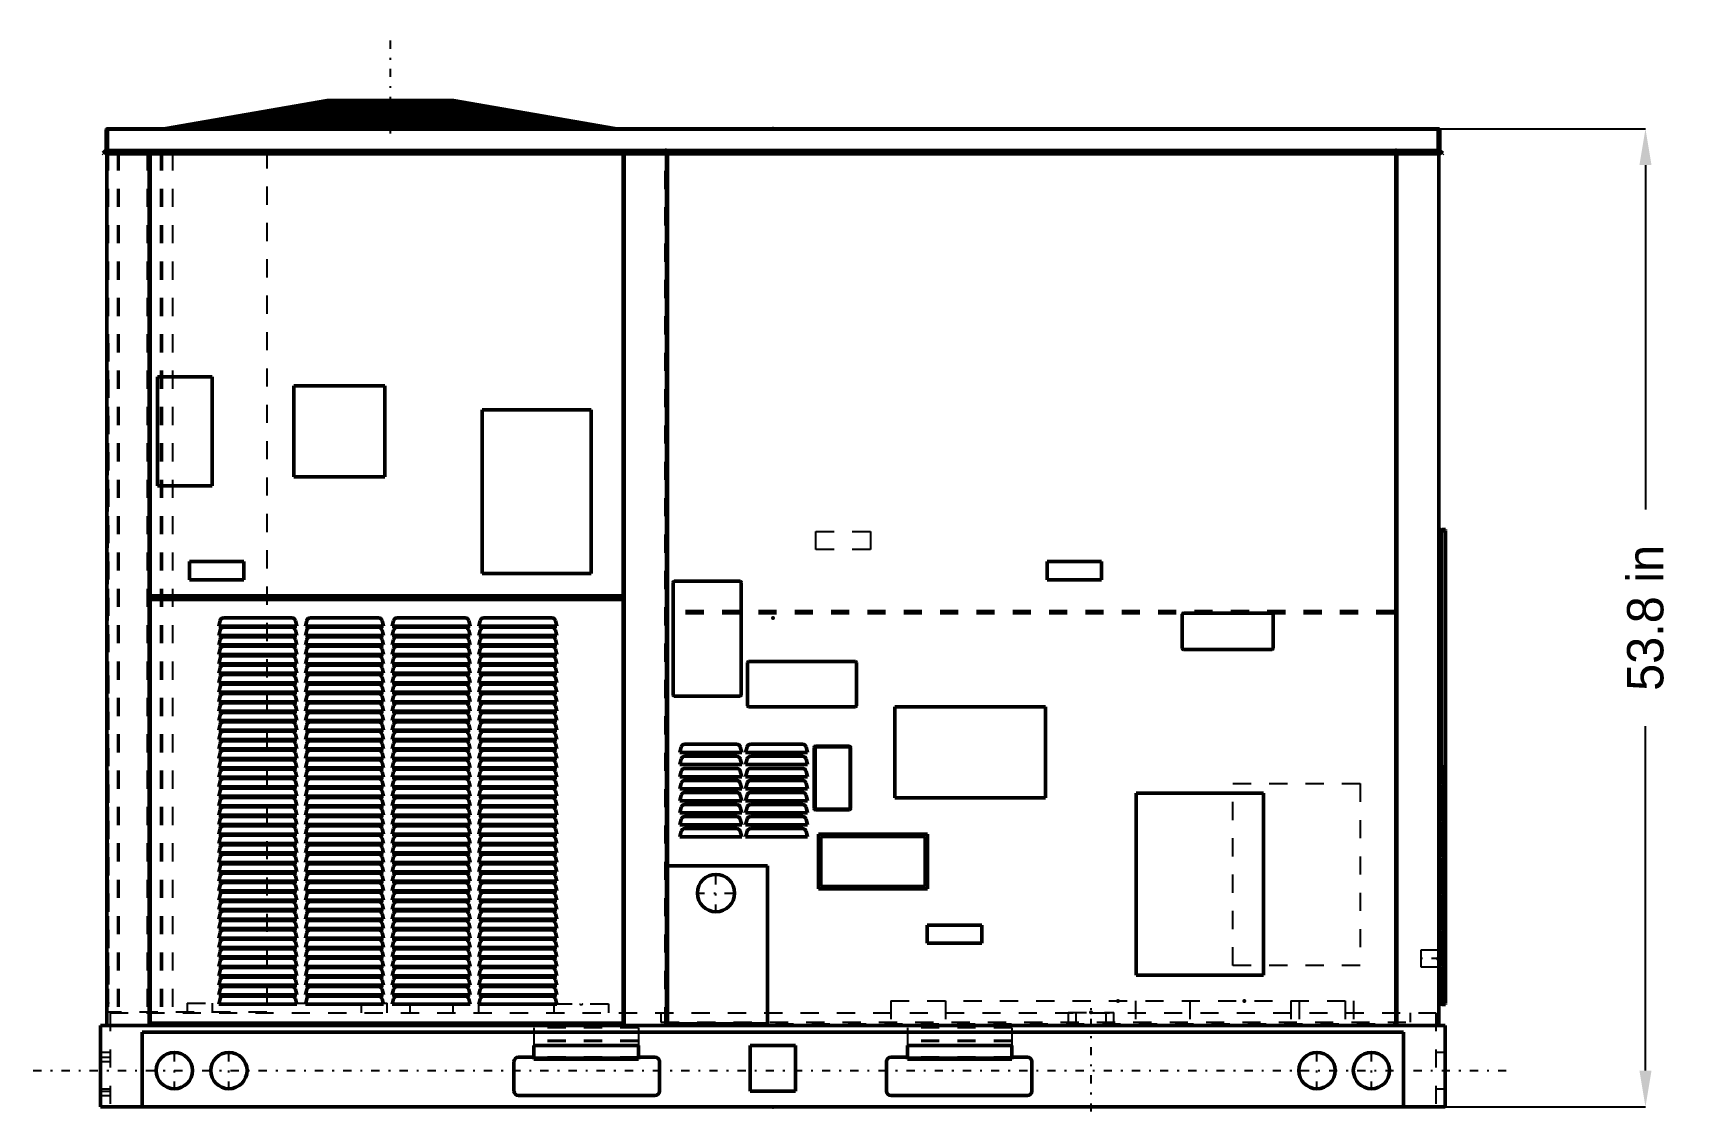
# Model space of a CAD drawing. Header units: inches. Extents: x -40.7 to 51, y -0.3 to 59.
import ezdxf

# ---------------------------------------------------------------- set-up
doc = ezdxf.new("R2010")
doc.units = ezdxf.units.IN
doc.header["$MEASUREMENT"] = 0
doc.linetypes.add('Center', pattern=[1.5, 0.45, -0.5, 0.05, -0.5])
doc.linetypes.add('Dashed', pattern=[2, 1, -1])
for name, color, linetype, lineweight in [('2d ConnectionPoints', 7, 'Continuous', 50), ('AM_0', 7, 'Continuous', 50), ('AM_4', 3, 'Continuous', 25), ('AM_5', 3, 'Continuous', 25), ('AM_7', 7, 'Center', 25), ('AM_9', 6, 'Dashed', 25)]:
    doc.layers.add(name, color=color, linetype=linetype, lineweight=lineweight)
doc.dimstyles.get("Standard").update_dxf_attribs({"dimtxt": 0.18, "dimasz": 0.18, "dimexe": 0.18, "dimexo": 0.0625, "dimgap": 0.09, "dimtad": 0, "dimtih": 1, "dimtoh": 1, "dimdec": 4, "dimzin": 0, "dimdsep": 46, "dimtxsty": 'Standard', "dimcen": 0.09, "dimadec": 0, "dimazin": 0, "dimtfac": 1, "dimtdec": 4, "dimtofl": 0, "dimtmove": 0, "dimatfit": 3, "dimfxl": 1, "dimtolj": 1, "dimtzin": 0, "dimarcsym": 0})

msp = doc.modelspace()

# ---------------------------------------------------------------- blocks, each defined once
blk = doc.blocks.new('*D1')
at = {"layer": 'AM_5', "color": 0, "lineweight": -2}
for p, q in [((0, 53.8), (48.015, 53.8)), ((48.015, 51.8), (48.015, 32.856)), ((48.015, 2), (48.015, 20.944)), ((0, 0), (48.015, 0))]:
    blk.add_line(p, q, dxfattribs=at)
at = {"layer": 'AM_5', "color": 0}
for points in [[(48.348, 51.8), (47.682, 51.8), (48.015, 53.8)], [(47.682, 2), (48.348, 2), (48.015, 0)]]:
    blk.add_solid(points, dxfattribs=at)
at = {"layer": 'Defpoints', "color": 0}
for p in [(0, 53.8), (48.015, 53.8), (0, 0)]:
    blk.add_point(p, dxfattribs=at)
at = {"layer": 'AM_5', "color": 0, "insert": (48.015, 26.9), "char_height": 2, "attachment_point": 5, "rotation": 90}
blk.add_mtext('\\A1;53.8 in', dxfattribs=at)

# ---------------------------------------------------------------- dimensions: what is measured, and where the dimension line sits
at = {"layer": 'AM_5'}
dim = msp.add_linear_dim(base=(48.015, 53.8), p1=(0, 0), p2=(0, 53.8), angle=90, text='53.8 in', dimstyle='Standard', override={"dimtxt": 2, "dimasz": 2, "dimexe": 0, "dimexo": 0, "dimgap": 0.6}, dxfattribs=at)
dim.commit()
dim.dimension.update_dxf_attribs({"geometry": '*D1', "text_midpoint": (48.015, 26.9), "dimtype": 160, "text_rotation": 90})

# ---------------------------------------------------------------- linework, layer by layer
at = {"layer": '2d ConnectionPoints'}
for p in [(0, 53.8), (0, 53.8), (-36.646, 26.9), (0, 26.9), (0, 26.9), (36.646, 26.9), (36.799, 18.764), (36.674, 12.292), (36.605, 8.161), (18.993, 5.829), (25.946, 5.829), (17.504, 5.2), (0, 0)]:
    msp.add_point(p, dxfattribs=at)
at = {"layer": 'AM_0'}
for p, q in [((-33.40513, 53.81678), (-24.52864, 55.358)), ((-23.67755, 55.358), (-30.17559, 53.81678)), ((-29.95427, 53.81678), (-23.45623, 55.358)), ((-26.085, 55.05068), (-26.205, 55.02927)), ((-26.205, 55.02927), (-26.205, 54.95131)), ((-26.205, 55.02927), (-25.07025, 55.02927)), ((-26.085, 55.05068), (-24.98369, 55.05068)), ((-25.538, 55.14827), (-25.658, 55.12686)), ((-25.658, 55.12686), (-25.658, 55.05068)), ((-25.658, 55.12686), (-24.66898, 55.12686)), ((-25.538, 55.14827), (-24.5764, 55.14827)), ((-24.969, 55.24979), (-25.089, 55.22838)), ((-25.089, 55.22838), (-25.089, 55.14827)), ((-25.089, 55.22838), (-24.23043, 55.22838)), ((-24.969, 55.24979), (-24.13807, 55.24979)), ((-24.524, 55.32919), (-24.635, 55.30938)), ((-24.635, 55.30938), (-24.635, 55.24979)), ((-24.635, 55.30938), (-23.88675, 55.30938)), ((-24.4979, 55.05068), (-24.58279, 55.02927)), ((-24.58279, 55.02927), (-19.86757, 55.02927)), ((-24.58279, 55.02927), (-24.58279, 54.95131)), ((-19.97759, 55.358), (-24.52864, 55.358)), ((-24.524, 55.32919), (-23.80827, 55.32919)), ((-24.4979, 55.05068), (-19.89864, 55.05068)), ((-24.3625, 55.358), (-24.3625, 55.32919)), ((-24.1109, 55.14827), (-24.19581, 55.12686)), ((-24.19581, 55.12686), (-20.00922, 55.12686)), ((-24.19581, 55.12686), (-24.19581, 55.05068)), ((-24.1109, 55.14827), (-20.04029, 55.14827)), ((-23.70828, 55.24979), (-23.7932, 55.22838)), ((-23.7932, 55.22838), (-20.15658, 55.22838)), ((-23.7932, 55.22838), (-23.7932, 55.14827)), ((-23.70828, 55.24979), (-20.18766, 55.24979)), ((-23.39333, 55.32919), (-23.4719, 55.30938)), ((-23.4719, 55.30938), (-20.27419, 55.30938)), ((-23.4719, 55.30938), (-23.4719, 55.24979)), ((-23.39333, 55.32919), (-20.30294, 55.32919)), ((-23.27901, 55.358), (-23.27901, 55.32919)), ((-20.34479, 55.358), (-20.34479, 55.32919)), ((-20.27419, 55.30938), (-20.30294, 55.32919)), ((-20.27992, 55.358), (-17.90147, 53.81678)), ((-20.27419, 55.30938), (-20.27419, 55.24979)), ((-20.15658, 55.22838), (-20.18766, 55.24979)), ((-20.15658, 55.22838), (-20.15658, 55.14827)), ((-20.00922, 55.12686), (-20.04029, 55.14827)), ((-20.00922, 55.12686), (-20.00922, 55.05068)), ((-17.59914, 53.81678), (-19.97759, 55.358)), ((-17.57136, 55.358), (-19.97472, 55.358)), ((-19.93025, 55.32919), (-17.73829, 55.32919)), ((-19.89968, 55.30938), (-17.63096, 55.30938)), ((-19.86757, 55.02927), (-19.89864, 55.05068)), ((-19.86757, 55.02927), (-19.86757, 54.95131)), ((-19.8077, 55.24979), (-17.30806, 55.24979)), ((-19.77465, 55.22838), (-17.19206, 55.22838)), ((-19.651, 55.14827), (-16.75807, 55.14827)), ((-19.61795, 55.12686), (-16.64209, 55.12686)), ((-19.50034, 55.05068), (-16.22942, 55.05068)), ((-19.46729, 55.02927), (-16.11345, 55.02927)), ((-17.89445, 55.358), (-17.89445, 55.32919)), ((-17.63096, 55.30938), (-17.73829, 55.32919)), ((-17.65237, 55.358), (-8.77588, 53.81678)), ((-17.63096, 55.30938), (-17.63096, 55.24979)), ((-8.69487, 53.81678), (-17.57136, 55.358)), ((-17.19206, 55.22838), (-17.30806, 55.24979)), ((-17.19206, 55.22838), (-17.19206, 55.14827)), ((-16.64209, 55.12686), (-16.75807, 55.14827)), ((-16.64209, 55.12686), (-16.64209, 55.05068)), ((-16.11345, 55.02927), (-16.22942, 55.05068)), ((-16.11345, 55.02927), (-16.11345, 54.95131)), ((-31.104, 54.15522), (-31.224, 54.13381)), ((-31.224, 54.13381), (-31.224, 54.05585)), ((-31.224, 54.13381), (-28.84461, 54.13381)), ((-31.104, 54.15522), (-28.7527, 54.15522)), ((-30.546, 54.25478), (-30.666, 54.23337)), ((-30.666, 54.23337), (-30.666, 54.15522)), ((-30.666, 54.23337), (-28.42293, 54.23337)), ((-30.546, 54.25478), (-28.33561, 54.25478)), ((-29.989, 54.35415), (-30.109, 54.33274)), ((-30.109, 54.33274), (-30.109, 54.25478)), ((-30.109, 54.33274), (-28.01446, 54.33274)), ((-29.989, 54.35415), (-27.92543, 54.35415)), ((-29.431, 54.45371), (-29.551, 54.4323)), ((-29.551, 54.4323), (-29.551, 54.35415)), ((-29.551, 54.4323), (-27.59736, 54.4323)), ((-29.431, 54.45371), (-27.50521, 54.45371)), ((-28.873, 54.55326), (-28.993, 54.53185)), ((-28.993, 54.53185), (-28.993, 54.45371)), ((-28.993, 54.53185), (-27.16909, 54.53185)), ((-28.873, 54.55326), (-27.07706, 54.55326)), ((-28.316, 54.65264), (-28.436, 54.63123)), ((-28.436, 54.63123), (-28.436, 54.55326)), ((-28.436, 54.63123), (-26.74215, 54.63123)), ((-28.316, 54.65264), (-26.65448, 54.65264)), ((-28.04773, 54.15522), (-28.13259, 54.13381)), ((-28.13259, 54.13381), (-28.13259, 54.05585)), ((-28.13259, 54.13381), (-18.56825, 54.13381)), ((-28.04773, 54.15522), (-18.59932, 54.15522)), ((-27.758, 54.7522), (-27.878, 54.73079)), ((-27.878, 54.73079), (-27.878, 54.65264)), ((-27.878, 54.73079), (-26.33553, 54.73079)), ((-27.758, 54.7522), (-26.24693, 54.7522)), ((-27.65311, 54.25478), (-27.73798, 54.23337)), ((-27.73798, 54.23337), (-27.73798, 54.15522)), ((-27.73798, 54.23337), (-18.71269, 54.23337)), ((-27.65311, 54.25478), (-18.74376, 54.25478)), ((-27.2592, 54.35415), (-27.34406, 54.33274)), ((-27.34406, 54.33274), (-18.85688, 54.33274)), ((-27.34406, 54.33274), (-27.34406, 54.25478)), ((-27.2, 54.85175), (-27.32, 54.83034)), ((-27.32, 54.83034), (-27.32, 54.7522)), ((-27.32, 54.83034), (-25.91716, 54.83034)), ((-27.2592, 54.35415), (-18.88794, 54.35415)), ((-27.2, 54.85175), (-25.82488, 54.85175)), ((-26.86457, 54.45371), (-26.94943, 54.4323)), ((-26.94943, 54.4323), (-19.00132, 54.4323)), ((-26.94943, 54.4323), (-26.94943, 54.35415)), ((-26.86457, 54.45371), (-19.03238, 54.45371)), ((-26.642, 54.95131), (-26.763, 54.92972)), ((-26.763, 54.92972), (-26.763, 54.85175)), ((-26.763, 54.92972), (-25.4891, 54.92972)), ((-26.642, 54.95131), (-25.39622, 54.95131)), ((-26.46993, 54.55326), (-26.5548, 54.53185)), ((-26.5548, 54.53185), (-19.14577, 54.53185)), ((-26.5548, 54.53185), (-26.5548, 54.45371)), ((-26.46993, 54.55326), (-19.17683, 54.55326)), ((-26.07598, 54.65264), (-26.16086, 54.63123)), ((-26.16086, 54.63123), (-19.28996, 54.63123)), ((-26.16086, 54.63123), (-26.16086, 54.55326)), ((-26.07598, 54.65264), (-19.32102, 54.65264)), ((-25.68132, 54.7522), (-25.76619, 54.73079)), ((-25.76619, 54.73079), (-19.43442, 54.73079)), ((-25.76619, 54.73079), (-25.76619, 54.65264)), ((-25.68132, 54.7522), (-19.46548, 54.7522)), ((-25.28664, 54.85175), (-25.37152, 54.83034)), ((-25.37152, 54.83034), (-19.57888, 54.83034)), ((-25.37152, 54.83034), (-25.37152, 54.7522)), ((-25.28664, 54.85175), (-19.60995, 54.85175)), ((-24.89193, 54.95131), (-24.97752, 54.92972)), ((-24.97752, 54.92972), (-19.72309, 54.92972)), ((-24.97752, 54.92972), (-24.97752, 54.85175)), ((-24.89193, 54.95131), (-19.75442, 54.95131)), ((-19.72309, 54.92972), (-19.75442, 54.95131)), ((-19.72309, 54.92972), (-19.72309, 54.85175)), ((-19.57888, 54.83034), (-19.60995, 54.85175)), ((-19.57888, 54.83034), (-19.57888, 54.7522)), ((-19.43442, 54.73079), (-19.46548, 54.7522)), ((-19.43442, 54.73079), (-19.43442, 54.65264)), ((-19.34694, 54.95131), (-15.69116, 54.95131)), ((-19.28996, 54.63123), (-19.32102, 54.65264)), ((-19.31361, 54.92972), (-15.57424, 54.92972)), ((-19.28996, 54.63123), (-19.28996, 54.55326)), ((-19.19325, 54.85175), (-15.15199, 54.85175)), ((-19.14577, 54.53185), (-19.17683, 54.55326)), ((-19.1602, 54.83034), (-15.03604, 54.83034)), ((-19.14577, 54.53185), (-19.14577, 54.45371)), ((-19.03956, 54.7522), (-14.61284, 54.7522)), ((-19.00132, 54.4323), (-19.03238, 54.45371)), ((-19.00651, 54.73079), (-14.4969, 54.73079)), ((-19.00132, 54.4323), (-19.00132, 54.35415)), ((-18.85688, 54.33274), (-18.88794, 54.35415)), ((-18.88588, 54.65264), (-14.07372, 54.65264)), ((-18.85688, 54.33274), (-18.85688, 54.25478)), ((-18.85283, 54.63123), (-13.95778, 54.63123)), ((-18.71269, 54.23337), (-18.74376, 54.25478)), ((-18.73247, 54.55326), (-13.53558, 54.55326)), ((-18.71269, 54.23337), (-18.71269, 54.15522)), ((-18.69942, 54.53185), (-13.41965, 54.53185)), ((-18.56825, 54.13381), (-18.59932, 54.15522)), ((-18.57878, 54.45371), (-12.99649, 54.45371)), ((-18.56825, 54.13381), (-18.56825, 54.05585)), ((-18.54573, 54.4323), (-12.88056, 54.4323)), ((-18.4251, 54.35415), (-12.45742, 54.35415)), ((-18.39205, 54.33274), (-12.34149, 54.33274)), ((-18.27169, 54.25478), (-11.91932, 54.25478)), ((-18.23864, 54.23337), (-11.80339, 54.23337)), ((-18.11801, 54.15522), (-11.38026, 54.15522)), ((-18.08496, 54.13381), (-11.26434, 54.13381)), ((-15.57424, 54.92972), (-15.69116, 54.95131)), ((-15.57424, 54.92972), (-15.57424, 54.85175)), ((-15.03604, 54.83034), (-15.15199, 54.85175)), ((-15.03604, 54.83034), (-15.03604, 54.7522)), ((-14.4969, 54.73079), (-14.61284, 54.7522)), ((-14.4969, 54.73079), (-14.4969, 54.65264)), ((-13.95778, 54.63123), (-14.07372, 54.65264)), ((-13.95778, 54.63123), (-13.95778, 54.55326)), ((-13.41965, 54.53185), (-13.53558, 54.55326)), ((-13.41965, 54.53185), (-13.41965, 54.45371)), ((-12.88056, 54.4323), (-12.99649, 54.45371)), ((-12.88056, 54.4323), (-12.88056, 54.35415)), ((-12.34149, 54.33274), (-12.45742, 54.35415)), ((-12.34149, 54.33274), (-12.34149, 54.25478)), ((-11.80339, 54.23337), (-11.91932, 54.25478)), ((-11.80339, 54.23337), (-11.80339, 54.15522)), ((-11.26434, 54.13381), (-11.38026, 54.15522)), ((-11.26434, 54.13381), (-11.26434, 54.05585)), ((-36.6925, 52.63608), (-36.6925, 53.72)), ((-36.646, 53.8), (36.646, 53.8)), ((-36.646, 53.8), (-36.646, 53.79265)), ((-36.612, 53.8), (-36.612, 52.42647)), ((-33.40513, 53.81678), (-33.40513, 53.8)), ((-32.778, 53.85656), (-32.898, 53.83515)), ((-32.898, 53.83515), (-32.898, 53.8)), ((-32.898, 53.83515), (-30.11079, 53.83515)), ((-32.778, 53.85656), (-30.02191, 53.85656)), ((-32.231, 53.95415), (-32.351, 53.93274)), ((-32.351, 53.93274), (-32.351, 53.85656)), ((-32.351, 53.93274), (-29.70346, 53.93274)), ((-32.231, 53.95415), (-29.61337, 53.95415)), ((-31.661, 54.05585), (-31.781, 54.03444)), ((-31.781, 54.03444), (-31.781, 53.95415)), ((-31.781, 54.03444), (-29.27147, 54.03444)), ((-31.661, 54.05585), (-29.18452, 54.05585)), ((-30.17559, 53.81678), (-29.95427, 53.81678)), ((-30.17559, 53.81678), (-30.17559, 53.8)), ((-29.95427, 53.81678), (-29.95427, 53.8)), ((-29.23155, 53.85656), (-29.31641, 53.83515)), ((-29.31641, 53.83515), (-29.31641, 53.8)), ((-29.31641, 53.83515), (-18.13495, 53.83515)), ((-29.23155, 53.85656), (-18.16601, 53.85656)), ((-28.84472, 53.95415), (-28.92959, 53.93274)), ((-28.92959, 53.93274), (-28.92959, 53.85656)), ((-28.92959, 53.93274), (-18.27653, 53.93274)), ((-28.84472, 53.95415), (-18.3076, 53.95415)), ((-28.44163, 54.05585), (-28.52649, 54.03444)), ((-28.52649, 54.03444), (-28.52649, 53.95415)), ((-28.52649, 54.03444), (-18.42408, 54.03444)), ((-28.44163, 54.05585), (-18.45514, 54.05585)), ((-18.42408, 54.03444), (-18.45514, 54.05585)), ((-18.42408, 54.03444), (-18.42408, 53.95415)), ((-18.27653, 53.93274), (-18.3076, 53.95415)), ((-18.27653, 53.93274), (-18.27653, 53.85656)), ((-18.13495, 53.83515), (-18.16601, 53.85656)), ((-18.13495, 53.83515), (-18.13495, 53.8)), ((-17.9646, 54.05585), (-10.84218, 54.05585)), ((-17.93155, 54.03444), (-10.72626, 54.03444)), ((-17.90147, 53.81678), (-17.59914, 53.81678)), ((-17.90147, 53.81678), (-17.90147, 53.8)), ((-17.80762, 53.95415), (-10.29155, 53.95415)), ((-17.77457, 53.93274), (-10.17562, 53.93274)), ((-17.65697, 53.85656), (-9.76314, 53.85656)), ((-17.62392, 53.83515), (-9.64721, 53.83515)), ((-17.59914, 53.81678), (-17.59914, 53.8)), ((-10.72626, 54.03444), (-10.84218, 54.05585)), ((-10.72626, 54.03444), (-10.72626, 53.95415)), ((-10.17562, 53.93274), (-10.29155, 53.95415)), ((-10.17562, 53.93274), (-10.17562, 53.85656)), ((-9.64721, 53.83515), (-9.76314, 53.85656)), ((-9.64721, 53.83515), (-9.64721, 53.8)), ((-8.77588, 53.81678), (-8.69487, 53.81678)), ((-8.77588, 53.81678), (-8.77588, 53.8)), ((-8.69487, 53.81678), (-8.69487, 53.8)), ((36.612, 53.8), (36.612, 52.42647)), ((36.646, 53.8), (36.646, 53.79265)), ((36.6925, 53.72), (36.6925, 52.63608)), ((-36.8555, 52.459), (-36.70246, 52.61204)), ((-36.82297, 52.42647), (-36.8555, 52.459)), ((-36.62745, 52.622), (-36.82297, 52.42647)), ((-36.646, 52.60345), (-36.646, 4.475)), ((-36.612, 52.622), (-36.62745, 52.622)), ((36.612, 52.459), (-36.612, 52.459)), ((36.612, 52.42647), (-36.612, 52.42647)), ((-34.329, 4.53), (-34.329, 52.42647)), ((-34.269, 52.42647), (-34.269, 28.112)), ((-8.239, 28.112), (-8.239, 52.42647)), ((-8.179, 52.42647), (-8.179, 4.53)), ((-5.863, 4.538), (-5.863, 52.42647)), ((-5.803, 52.42647), (-5.803, 4.538)), ((34.27, 4.485), (34.27, 52.42647)), ((34.33, 52.42647), (34.33, 4.485)), ((36.62745, 52.622), (36.612, 52.622)), ((36.82297, 52.42647), (36.62745, 52.622)), ((36.646, 52.60345), (36.646, 4.475)), ((36.70246, 52.61204), (36.8555, 52.459)), ((36.8555, 52.459), (36.82297, 52.42647)), ((-33.864, 40.159), (-30.864, 40.159)), ((-33.864, 34.159), (-33.864, 40.159)), ((-30.864, 40.159), (-30.864, 34.159)), ((-26.364, 34.659), (-26.364, 39.659)), ((-26.364, 39.659), (-21.364, 39.659)), ((-21.364, 39.659), (-21.364, 34.659)), ((-15.996, 38.346), (-9.996, 38.346)), ((-15.996, 29.346), (-15.996, 38.346)), ((-9.996, 38.346), (-9.996, 29.346)), ((-30.864, 34.159), (-33.864, 34.159)), ((-21.364, 34.659), (-26.364, 34.659)), ((36.766, 31.757), (36.646, 31.757)), ((36.76, 31.6905), (37.01, 31.6905)), ((36.76, 31.6905), (36.76, 18.79)), ((36.765, 31.6905), (36.765, 31.695)), ((36.766, 31.757), (36.766, 31.70653)), ((36.799, 31.695), (36.799, 31.6905)), ((36.832, 31.762), (37.015, 31.762)), ((37.015, 31.728), (36.832, 31.728)), ((37.01, 31.6905), (37.01, 5.6995)), ((37.015, 31.762), (37.015, 31.728)), ((-32.114, 29), (-32.114, 30)), ((-32.114, 30), (-29.114, 30)), ((-29.114, 30), (-29.114, 29)), ((-9.996, 29.346), (-15.996, 29.346)), ((15.089, 29), (15.089, 30)), ((15.089, 30), (18.089, 30)), ((18.089, 30), (18.089, 29)), ((-29.114, 29), (-32.114, 29)), ((-5.496, 22.66), (-5.496, 28.85)), ((-5.436, 28.91), (-1.806, 28.91)), ((-1.746, 28.85), (-1.746, 22.66)), ((18.089, 29), (15.089, 29)), ((-34.269, 28.112), (-8.239, 28.112)), ((-34.269, 27.912), (-8.239, 27.912)), ((-34.269, 4.6), (-34.269, 27.912)), ((-8.239, 27.912), (-8.239, 4.6)), ((-30.5, 26.45), (-30.41914, 26.75176)), ((-30.22596, 26.9), (-26.47404, 26.9)), ((-26.28086, 26.75176), (-26.2, 26.45)), ((-25.73, 26.45), (-25.64914, 26.75176)), ((-25.45596, 26.9), (-21.70404, 26.9)), ((-21.51086, 26.75176), (-21.43, 26.45)), ((-20.96, 26.45), (-20.87914, 26.75176)), ((-20.68596, 26.9), (-16.93404, 26.9)), ((-16.74086, 26.75176), (-16.66, 26.45)), ((-16.19, 26.45), (-16.10914, 26.75176)), ((-15.91596, 26.9), (-12.16404, 26.9)), ((-11.97086, 26.75176), (-11.89, 26.45)), ((22.527, 25.216), (22.527, 27.096)), ((22.587, 27.156), (27.467, 27.156)), ((27.527, 27.096), (27.527, 25.216)), ((-26.2, 26.45), (-30.5, 26.45)), ((-30.5, 25.93), (-30.41914, 26.23176)), ((-26.2, 25.93), (-30.5, 25.93)), ((-30.5, 25.41), (-30.41914, 25.71176)), ((-30.22596, 26.38), (-26.47404, 26.38)), ((-30.22596, 25.86), (-26.47404, 25.86)), ((-26.28086, 26.23176), (-26.2, 25.93)), ((-26.28086, 25.71176), (-26.2, 25.41)), ((-21.43, 26.45), (-25.73, 26.45)), ((-25.73, 25.93), (-25.64914, 26.23176)), ((-21.43, 25.93), (-25.73, 25.93)), ((-25.73, 25.41), (-25.64914, 25.71176)), ((-25.45596, 26.38), (-21.70404, 26.38)), ((-25.45596, 25.86), (-21.70404, 25.86)), ((-21.51086, 26.23176), (-21.43, 25.93)), ((-21.51086, 25.71176), (-21.43, 25.41)), ((-16.66, 26.45), (-20.96, 26.45)), ((-20.96, 25.93), (-20.87914, 26.23176)), ((-16.66, 25.93), (-20.96, 25.93)), ((-20.96, 25.41), (-20.87914, 25.71176)), ((-20.68596, 26.38), (-16.93404, 26.38)), ((-20.68596, 25.86), (-16.93404, 25.86)), ((-16.74086, 26.23176), (-16.66, 25.93)), ((-16.74086, 25.71176), (-16.66, 25.41)), ((-11.89, 26.45), (-16.19, 26.45)), ((-16.19, 25.93), (-16.10914, 26.23176)), ((-11.89, 25.93), (-16.19, 25.93)), ((-16.19, 25.41), (-16.10914, 25.71176)), ((-15.91596, 26.38), (-12.16404, 26.38)), ((-15.91596, 25.86), (-12.16404, 25.86)), ((-11.97086, 26.23176), (-11.89, 25.93)), ((-11.97086, 25.71176), (-11.89, 25.41)), ((-26.2, 25.41), (-30.5, 25.41)), ((-30.5, 24.89), (-30.41914, 25.19176)), ((-26.2, 24.89), (-30.5, 24.89)), ((-30.22596, 25.34), (-26.47404, 25.34)), ((-30.22596, 24.82), (-26.47404, 24.82)), ((-26.28086, 25.19176), (-26.2, 24.89)), ((-21.43, 25.41), (-25.73, 25.41)), ((-25.73, 24.89), (-25.64914, 25.19176)), ((-21.43, 24.89), (-25.73, 24.89)), ((-25.45596, 25.34), (-21.70404, 25.34)), ((-25.45596, 24.82), (-21.70404, 24.82)), ((-21.51086, 25.19176), (-21.43, 24.89)), ((-16.66, 25.41), (-20.96, 25.41)), ((-20.96, 24.89), (-20.87914, 25.19176)), ((-16.66, 24.89), (-20.96, 24.89)), ((-20.68596, 25.34), (-16.93404, 25.34)), ((-20.68596, 24.82), (-16.93404, 24.82)), ((-16.74086, 25.19176), (-16.66, 24.89)), ((-11.89, 25.41), (-16.19, 25.41)), ((-16.19, 24.89), (-16.10914, 25.19176)), ((-11.89, 24.89), (-16.19, 24.89)), ((-15.91596, 25.34), (-12.16404, 25.34)), ((-15.91596, 24.82), (-12.16404, 24.82)), ((-11.97086, 25.19176), (-11.89, 24.89)), ((27.467, 25.156), (22.587, 25.156)), ((-30.5, 24.37), (-30.41914, 24.67176)), ((-26.2, 24.37), (-30.5, 24.37)), ((-30.5, 23.85), (-30.41914, 24.15176)), ((-26.2, 23.85), (-30.5, 23.85)), ((-30.22596, 24.3), (-26.47404, 24.3)), ((-26.28086, 24.67176), (-26.2, 24.37)), ((-26.28086, 24.15176), (-26.2, 23.85)), ((-25.73, 24.37), (-25.64914, 24.67176)), ((-21.43, 24.37), (-25.73, 24.37)), ((-25.73, 23.85), (-25.64914, 24.15176)), ((-21.43, 23.85), (-25.73, 23.85)), ((-25.45596, 24.3), (-21.70404, 24.3)), ((-21.51086, 24.67176), (-21.43, 24.37)), ((-21.51086, 24.15176), (-21.43, 23.85)), ((-20.96, 24.37), (-20.87914, 24.67176)), ((-16.66, 24.37), (-20.96, 24.37)), ((-20.96, 23.85), (-20.87914, 24.15176)), ((-16.66, 23.85), (-20.96, 23.85)), ((-20.68596, 24.3), (-16.93404, 24.3)), ((-16.74086, 24.67176), (-16.66, 24.37)), ((-16.74086, 24.15176), (-16.66, 23.85)), ((-16.19, 24.37), (-16.10914, 24.67176)), ((-11.89, 24.37), (-16.19, 24.37)), ((-16.19, 23.85), (-16.10914, 24.15176)), ((-11.89, 23.85), (-16.19, 23.85)), ((-15.91596, 24.3), (-12.16404, 24.3)), ((-11.97086, 24.67176), (-11.89, 24.37)), ((-11.97086, 24.15176), (-11.89, 23.85)), ((-1.402, 22.06), (-1.402, 24.44)), ((-1.342, 24.5), (4.538, 24.5)), ((4.598, 24.44), (4.598, 22.06)), ((-30.5, 23.33), (-30.41914, 23.63176)), ((-26.2, 23.33), (-30.5, 23.33)), ((-30.5, 22.81), (-30.41914, 23.11176)), ((-30.22596, 23.78), (-26.47404, 23.78)), ((-30.22596, 23.26), (-26.47404, 23.26)), ((-26.28086, 23.63176), (-26.2, 23.33)), ((-26.28086, 23.11176), (-26.2, 22.81)), ((-25.73, 23.33), (-25.64914, 23.63176)), ((-21.43, 23.33), (-25.73, 23.33)), ((-25.73, 22.81), (-25.64914, 23.11176)), ((-25.45596, 23.78), (-21.70404, 23.78)), ((-25.45596, 23.26), (-21.70404, 23.26)), ((-21.51086, 23.63176), (-21.43, 23.33)), ((-21.51086, 23.11176), (-21.43, 22.81)), ((-20.96, 23.33), (-20.87914, 23.63176)), ((-16.66, 23.33), (-20.96, 23.33)), ((-20.96, 22.81), (-20.87914, 23.11176)), ((-20.68596, 23.78), (-16.93404, 23.78)), ((-20.68596, 23.26), (-16.93404, 23.26)), ((-16.74086, 23.63176), (-16.66, 23.33)), ((-16.74086, 23.11176), (-16.66, 22.81)), ((-16.19, 23.33), (-16.10914, 23.63176)), ((-11.89, 23.33), (-16.19, 23.33)), ((-16.19, 22.81), (-16.10914, 23.11176)), ((-15.91596, 23.78), (-12.16404, 23.78)), ((-15.91596, 23.26), (-12.16404, 23.26)), ((-11.97086, 23.63176), (-11.89, 23.33)), ((-11.97086, 23.11176), (-11.89, 22.81)), ((-26.2, 22.81), (-30.5, 22.81)), ((-30.5, 22.29), (-30.41914, 22.59176)), ((-26.2, 22.29), (-30.5, 22.29)), ((-30.5, 21.77), (-30.41914, 22.07176)), ((-30.22596, 22.74), (-26.47404, 22.74)), ((-30.22596, 22.22), (-26.47404, 22.22)), ((-26.28086, 22.59176), (-26.2, 22.29)), ((-26.28086, 22.07176), (-26.2, 21.77)), ((-21.43, 22.81), (-25.73, 22.81)), ((-25.73, 22.29), (-25.64914, 22.59176)), ((-21.43, 22.29), (-25.73, 22.29)), ((-25.73, 21.77), (-25.64914, 22.07176)), ((-25.45596, 22.74), (-21.70404, 22.74)), ((-25.45596, 22.22), (-21.70404, 22.22)), ((-21.51086, 22.59176), (-21.43, 22.29)), ((-21.51086, 22.07176), (-21.43, 21.77)), ((-16.66, 22.81), (-20.96, 22.81)), ((-20.96, 22.29), (-20.87914, 22.59176)), ((-16.66, 22.29), (-20.96, 22.29)), ((-20.96, 21.77), (-20.87914, 22.07176)), ((-20.68596, 22.74), (-16.93404, 22.74)), ((-20.68596, 22.22), (-16.93404, 22.22)), ((-16.74086, 22.59176), (-16.66, 22.29)), ((-16.74086, 22.07176), (-16.66, 21.77)), ((-11.89, 22.81), (-16.19, 22.81)), ((-16.19, 22.29), (-16.10914, 22.59176)), ((-11.89, 22.29), (-16.19, 22.29)), ((-16.19, 21.77), (-16.10914, 22.07176)), ((-15.91596, 22.74), (-12.16404, 22.74)), ((-15.91596, 22.22), (-12.16404, 22.22)), ((-11.97086, 22.59176), (-11.89, 22.29)), ((-11.97086, 22.07176), (-11.89, 21.77)), ((-1.806, 22.6), (-5.436, 22.6)), ((-26.2, 21.77), (-30.5, 21.77)), ((-30.5, 21.25), (-30.41914, 21.55176)), ((-26.2, 21.25), (-30.5, 21.25)), ((-30.22596, 21.7), (-26.47404, 21.7)), ((-30.22596, 21.18), (-26.47404, 21.18)), ((-26.28086, 21.55176), (-26.2, 21.25)), ((-21.43, 21.77), (-25.73, 21.77)), ((-25.73, 21.25), (-25.64914, 21.55176)), ((-21.43, 21.25), (-25.73, 21.25)), ((-25.45596, 21.7), (-21.70404, 21.7)), ((-25.45596, 21.18), (-21.70404, 21.18)), ((-21.51086, 21.55176), (-21.43, 21.25)), ((-16.66, 21.77), (-20.96, 21.77)), ((-20.96, 21.25), (-20.87914, 21.55176)), ((-16.66, 21.25), (-20.96, 21.25)), ((-20.68596, 21.7), (-16.93404, 21.7)), ((-20.68596, 21.18), (-16.93404, 21.18)), ((-16.74086, 21.55176), (-16.66, 21.25)), ((-11.89, 21.77), (-16.19, 21.77)), ((-16.19, 21.25), (-16.10914, 21.55176)), ((-11.89, 21.25), (-16.19, 21.25)), ((-15.91596, 21.7), (-12.16404, 21.7)), ((-15.91596, 21.18), (-12.16404, 21.18)), ((-11.97086, 21.55176), (-11.89, 21.25)), ((4.538, 22), (-1.342, 22)), ((6.7, 22), (15, 22)), ((6.7, 17), (6.7, 22)), ((15, 22), (15, 17)), ((36.696, 21.159), (36.646, 21.159)), ((36.696, 21.159), (36.696, 20.409)), ((-30.5, 20.73), (-30.41914, 21.03176)), ((-26.2, 20.73), (-30.5, 20.73)), ((-30.5, 20.21), (-30.41914, 20.51176)), ((-26.2, 20.21), (-30.5, 20.21)), ((-30.22596, 20.66), (-26.47404, 20.66)), ((-26.28086, 21.03176), (-26.2, 20.73)), ((-26.28086, 20.51176), (-26.2, 20.21)), ((-25.73, 20.73), (-25.64914, 21.03176)), ((-21.43, 20.73), (-25.73, 20.73)), ((-25.73, 20.21), (-25.64914, 20.51176)), ((-21.43, 20.21), (-25.73, 20.21)), ((-25.45596, 20.66), (-21.70404, 20.66)), ((-21.51086, 21.03176), (-21.43, 20.73)), ((-21.51086, 20.51176), (-21.43, 20.21)), ((-20.96, 20.73), (-20.87914, 21.03176)), ((-16.66, 20.73), (-20.96, 20.73)), ((-20.96, 20.21), (-20.87914, 20.51176)), ((-16.66, 20.21), (-20.96, 20.21)), ((-20.68596, 20.66), (-16.93404, 20.66)), ((-16.74086, 21.03176), (-16.66, 20.73)), ((-16.74086, 20.51176), (-16.66, 20.21)), ((-16.19, 20.73), (-16.10914, 21.03176)), ((-11.89, 20.73), (-16.19, 20.73)), ((-16.19, 20.21), (-16.10914, 20.51176)), ((-11.89, 20.21), (-16.19, 20.21)), ((-15.91596, 20.66), (-12.16404, 20.66)), ((-11.97086, 21.03176), (-11.89, 20.73)), ((-11.97086, 20.51176), (-11.89, 20.21)), ((36.696, 20.409), (36.646, 20.409)), ((-30.5, 19.69), (-30.41914, 19.99176)), ((-26.2, 19.69), (-30.5, 19.69)), ((-30.5, 19.17), (-30.41914, 19.47176)), ((-30.22596, 20.14), (-26.47404, 20.14)), ((-30.22596, 19.62), (-26.47404, 19.62)), ((-26.28086, 19.99176), (-26.2, 19.69)), ((-26.28086, 19.47176), (-26.2, 19.17)), ((-25.73, 19.69), (-25.64914, 19.99176)), ((-21.43, 19.69), (-25.73, 19.69)), ((-25.73, 19.17), (-25.64914, 19.47176)), ((-25.45596, 20.14), (-21.70404, 20.14)), ((-25.45596, 19.62), (-21.70404, 19.62)), ((-21.51086, 19.99176), (-21.43, 19.69)), ((-21.51086, 19.47176), (-21.43, 19.17)), ((-20.96, 19.69), (-20.87914, 19.99176)), ((-16.66, 19.69), (-20.96, 19.69)), ((-20.96, 19.17), (-20.87914, 19.47176)), ((-20.68596, 20.14), (-16.93404, 20.14)), ((-20.68596, 19.62), (-16.93404, 19.62)), ((-16.74086, 19.99176), (-16.66, 19.69)), ((-16.74086, 19.47176), (-16.66, 19.17)), ((-16.19, 19.69), (-16.10914, 19.99176)), ((-11.89, 19.69), (-16.19, 19.69)), ((-16.19, 19.17), (-16.10914, 19.47176)), ((-15.91596, 20.14), (-12.16404, 20.14)), ((-15.91596, 19.62), (-12.16404, 19.62)), ((-11.97086, 19.99176), (-11.89, 19.69)), ((-11.97086, 19.47176), (-11.89, 19.17)), ((-5.129, 19.49), (-5.04573, 19.80076)), ((-1.718, 19.49), (-5.129, 19.49)), ((-4.85255, 19.949), (-1.99445, 19.949)), ((-4.85255, 19.286), (-1.99445, 19.286)), ((-1.80127, 19.80076), (-1.718, 19.49)), ((-1.504, 19.49), (-1.42073, 19.80076)), ((1.907, 19.49), (-1.504, 19.49)), ((-1.22755, 19.949), (1.63055, 19.949)), ((-1.22755, 19.286), (1.63055, 19.286)), ((1.82373, 19.80076), (1.907, 19.49)), ((2.277, 16.414), (2.277, 19.774)), ((2.32, 16.414), (2.32, 19.774)), ((2.343, 19.84), (4.21, 19.84)), ((2.353, 19.807), (4.22, 19.807)), ((4.253, 19.774), (4.253, 16.414)), ((4.276, 19.774), (4.276, 16.414)), ((-26.2, 19.17), (-30.5, 19.17)), ((-30.5, 18.65), (-30.41914, 18.95176)), ((-26.2, 18.65), (-30.5, 18.65)), ((-30.5, 18.13), (-30.41914, 18.43176)), ((-30.22596, 19.1), (-26.47404, 19.1)), ((-30.22596, 18.58), (-26.47404, 18.58)), ((-26.28086, 18.95176), (-26.2, 18.65)), ((-26.28086, 18.43176), (-26.2, 18.13)), ((-21.43, 19.17), (-25.73, 19.17)), ((-25.73, 18.65), (-25.64914, 18.95176)), ((-21.43, 18.65), (-25.73, 18.65)), ((-25.73, 18.13), (-25.64914, 18.43176)), ((-25.45596, 19.1), (-21.70404, 19.1)), ((-25.45596, 18.58), (-21.70404, 18.58)), ((-21.51086, 18.95176), (-21.43, 18.65)), ((-21.51086, 18.43176), (-21.43, 18.13)), ((-16.66, 19.17), (-20.96, 19.17)), ((-20.96, 18.65), (-20.87914, 18.95176)), ((-16.66, 18.65), (-20.96, 18.65)), ((-20.96, 18.13), (-20.87914, 18.43176)), ((-20.68596, 19.1), (-16.93404, 19.1)), ((-20.68596, 18.58), (-16.93404, 18.58)), ((-16.74086, 18.95176), (-16.66, 18.65)), ((-16.74086, 18.43176), (-16.66, 18.13)), ((-11.89, 19.17), (-16.19, 19.17)), ((-16.19, 18.65), (-16.10914, 18.95176)), ((-11.89, 18.65), (-16.19, 18.65)), ((-16.19, 18.13), (-16.10914, 18.43176)), ((-15.91596, 19.1), (-12.16404, 19.1)), ((-15.91596, 18.58), (-12.16404, 18.58)), ((-11.97086, 18.95176), (-11.89, 18.65)), ((-11.97086, 18.43176), (-11.89, 18.13)), ((-5.129, 18.827), (-5.04573, 19.13776)), ((-1.718, 18.827), (-5.129, 18.827)), ((-5.129, 18.164), (-5.04573, 18.47476)), ((-4.85255, 18.623), (-1.99445, 18.623)), ((-1.80127, 19.13776), (-1.718, 18.827)), ((-1.80127, 18.47476), (-1.718, 18.164)), ((-1.504, 18.827), (-1.42073, 19.13776)), ((1.907, 18.827), (-1.504, 18.827)), ((-1.504, 18.164), (-1.42073, 18.47476)), ((-1.22755, 18.623), (1.63055, 18.623)), ((1.82373, 19.13776), (1.907, 18.827)), ((1.82373, 18.47476), (1.907, 18.164)), ((36.646, 18.73), (36.89, 18.73)), ((36.707, 18.79), (36.89, 18.79)), ((36.89, 18.756), (36.707, 18.756)), ((36.76, 18.756), (36.76, 18.73)), ((36.89, 18.79), (36.89, 18.756)), ((36.89, 18.73), (36.89, 5.73)), ((-26.2, 18.13), (-30.5, 18.13)), ((-30.5, 17.61), (-30.41914, 17.91176)), ((-26.2, 17.61), (-30.5, 17.61)), ((-30.22596, 18.06), (-26.47404, 18.06)), ((-30.22596, 17.54), (-26.47404, 17.54)), ((-26.28086, 17.91176), (-26.2, 17.61)), ((-21.43, 18.13), (-25.73, 18.13)), ((-25.73, 17.61), (-25.64914, 17.91176)), ((-21.43, 17.61), (-25.73, 17.61)), ((-25.45596, 18.06), (-21.70404, 18.06)), ((-25.45596, 17.54), (-21.70404, 17.54)), ((-21.51086, 17.91176), (-21.43, 17.61)), ((-16.66, 18.13), (-20.96, 18.13)), ((-20.96, 17.61), (-20.87914, 17.91176)), ((-16.66, 17.61), (-20.96, 17.61)), ((-20.68596, 18.06), (-16.93404, 18.06)), ((-20.68596, 17.54), (-16.93404, 17.54)), ((-16.74086, 17.91176), (-16.66, 17.61)), ((-11.89, 18.13), (-16.19, 18.13)), ((-16.19, 17.61), (-16.10914, 17.91176)), ((-11.89, 17.61), (-16.19, 17.61)), ((-15.91596, 18.06), (-12.16404, 18.06)), ((-15.91596, 17.54), (-12.16404, 17.54)), ((-11.97086, 17.91176), (-11.89, 17.61)), ((-1.718, 18.164), (-5.129, 18.164)), ((-5.129, 17.501), (-5.04573, 17.81176)), ((-1.718, 17.501), (-5.129, 17.501)), ((-4.85255, 17.96), (-1.99445, 17.96)), ((-1.80127, 17.81176), (-1.718, 17.501)), ((1.907, 18.164), (-1.504, 18.164)), ((-1.504, 17.501), (-1.42073, 17.81176)), ((1.907, 17.501), (-1.504, 17.501)), ((-1.22755, 17.96), (1.63055, 17.96)), ((1.82373, 17.81176), (1.907, 17.501)), ((-30.5, 17.09), (-30.41914, 17.39176)), ((-26.2, 17.09), (-30.5, 17.09)), ((-30.5, 16.57), (-30.41914, 16.87176)), ((-26.2, 16.57), (-30.5, 16.57)), ((-30.22596, 17.02), (-26.47404, 17.02)), ((-26.28086, 17.39176), (-26.2, 17.09)), ((-26.28086, 16.87176), (-26.2, 16.57)), ((-25.73, 17.09), (-25.64914, 17.39176)), ((-21.43, 17.09), (-25.73, 17.09)), ((-25.73, 16.57), (-25.64914, 16.87176)), ((-21.43, 16.57), (-25.73, 16.57)), ((-25.45596, 17.02), (-21.70404, 17.02)), ((-21.51086, 17.39176), (-21.43, 17.09)), ((-21.51086, 16.87176), (-21.43, 16.57)), ((-20.96, 17.09), (-20.87914, 17.39176)), ((-16.66, 17.09), (-20.96, 17.09)), ((-20.96, 16.57), (-20.87914, 16.87176)), ((-16.66, 16.57), (-20.96, 16.57)), ((-20.68596, 17.02), (-16.93404, 17.02)), ((-16.74086, 17.39176), (-16.66, 17.09)), ((-16.74086, 16.87176), (-16.66, 16.57)), ((-16.19, 17.09), (-16.10914, 17.39176)), ((-11.89, 17.09), (-16.19, 17.09)), ((-16.19, 16.57), (-16.10914, 16.87176)), ((-11.89, 16.57), (-16.19, 16.57)), ((-15.91596, 17.02), (-12.16404, 17.02)), ((-11.97086, 17.39176), (-11.89, 17.09)), ((-11.97086, 16.87176), (-11.89, 16.57)), ((-5.129, 16.838), (-5.04573, 17.14876)), ((-1.718, 16.838), (-5.129, 16.838)), ((-4.85255, 17.297), (-1.99445, 17.297)), ((-4.85255, 16.634), (-1.99445, 16.634)), ((-1.80127, 17.14876), (-1.718, 16.838)), ((-1.504, 16.838), (-1.42073, 17.14876)), ((1.907, 16.838), (-1.504, 16.838)), ((-1.22755, 17.297), (1.63055, 17.297)), ((-1.22755, 16.634), (1.63055, 16.634)), ((1.82373, 17.14876), (1.907, 16.838)), ((15, 17), (6.7, 17)), ((19.996, 17.25), (26.996, 17.25)), ((19.996, 7.25), (19.996, 17.25)), ((26.996, 17.25), (26.996, 7.25)), ((-30.5, 16.05), (-30.41914, 16.35176)), ((-26.2, 16.05), (-30.5, 16.05)), ((-30.5, 15.53), (-30.41914, 15.83176)), ((-30.22596, 16.5), (-26.47404, 16.5)), ((-30.22596, 15.98), (-26.47404, 15.98)), ((-26.28086, 16.35176), (-26.2, 16.05)), ((-26.28086, 15.83176), (-26.2, 15.53)), ((-25.73, 16.05), (-25.64914, 16.35176)), ((-21.43, 16.05), (-25.73, 16.05)), ((-25.73, 15.53), (-25.64914, 15.83176)), ((-25.45596, 16.5), (-21.70404, 16.5)), ((-25.45596, 15.98), (-21.70404, 15.98)), ((-21.51086, 16.35176), (-21.43, 16.05)), ((-21.51086, 15.83176), (-21.43, 15.53)), ((-20.96, 16.05), (-20.87914, 16.35176)), ((-16.66, 16.05), (-20.96, 16.05)), ((-20.96, 15.53), (-20.87914, 15.83176)), ((-20.68596, 16.5), (-16.93404, 16.5)), ((-20.68596, 15.98), (-16.93404, 15.98)), ((-16.74086, 16.35176), (-16.66, 16.05)), ((-16.74086, 15.83176), (-16.66, 15.53)), ((-16.19, 16.05), (-16.10914, 16.35176)), ((-11.89, 16.05), (-16.19, 16.05)), ((-16.19, 15.53), (-16.10914, 15.83176)), ((-15.91596, 16.5), (-12.16404, 16.5)), ((-15.91596, 15.98), (-12.16404, 15.98)), ((-11.97086, 16.35176), (-11.89, 16.05)), ((-11.97086, 15.83176), (-11.89, 15.53)), ((-5.129, 16.175), (-5.04573, 16.48576)), ((-1.718, 16.175), (-5.129, 16.175)), ((-5.129, 15.512), (-5.04573, 15.82276)), ((-4.85255, 15.971), (-1.99445, 15.971)), ((-1.80127, 16.48576), (-1.718, 16.175)), ((-1.80127, 15.82276), (-1.718, 15.512)), ((-1.504, 16.175), (-1.42073, 16.48576)), ((1.907, 16.175), (-1.504, 16.175)), ((-1.504, 15.512), (-1.42073, 15.82276)), ((-1.22755, 15.971), (1.63055, 15.971)), ((1.82373, 16.48576), (1.907, 16.175)), ((1.82373, 15.82276), (1.907, 15.512)), ((4.21, 16.348), (2.343, 16.348)), ((4.22, 16.381), (2.353, 16.381)), ((-26.2, 15.53), (-30.5, 15.53)), ((-30.5, 15.01), (-30.41914, 15.31176)), ((-26.2, 15.01), (-30.5, 15.01)), ((-30.5, 14.49), (-30.41914, 14.79176)), ((-30.22596, 15.46), (-26.47404, 15.46)), ((-30.22596, 14.94), (-26.47404, 14.94)), ((-26.28086, 15.31176), (-26.2, 15.01)), ((-26.28086, 14.79176), (-26.2, 14.49)), ((-21.43, 15.53), (-25.73, 15.53)), ((-25.73, 15.01), (-25.64914, 15.31176)), ((-21.43, 15.01), (-25.73, 15.01)), ((-25.73, 14.49), (-25.64914, 14.79176)), ((-25.45596, 15.46), (-21.70404, 15.46)), ((-25.45596, 14.94), (-21.70404, 14.94)), ((-21.51086, 15.31176), (-21.43, 15.01)), ((-21.51086, 14.79176), (-21.43, 14.49)), ((-16.66, 15.53), (-20.96, 15.53)), ((-20.96, 15.01), (-20.87914, 15.31176)), ((-16.66, 15.01), (-20.96, 15.01)), ((-20.96, 14.49), (-20.87914, 14.79176)), ((-20.68596, 15.46), (-16.93404, 15.46)), ((-20.68596, 14.94), (-16.93404, 14.94)), ((-16.74086, 15.31176), (-16.66, 15.01)), ((-16.74086, 14.79176), (-16.66, 14.49)), ((-11.89, 15.53), (-16.19, 15.53)), ((-16.19, 15.01), (-16.10914, 15.31176)), ((-11.89, 15.01), (-16.19, 15.01)), ((-16.19, 14.49), (-16.10914, 14.79176)), ((-15.91596, 15.46), (-12.16404, 15.46)), ((-15.91596, 14.94), (-12.16404, 14.94)), ((-11.97086, 15.31176), (-11.89, 15.01)), ((-11.97086, 14.79176), (-11.89, 14.49)), ((-1.718, 15.512), (-5.129, 15.512)), ((-5.129, 14.849), (-5.04573, 15.15976)), ((-1.718, 14.849), (-5.129, 14.849)), ((-4.85255, 15.308), (-1.99445, 15.308)), ((-1.80127, 15.15976), (-1.718, 14.849)), ((1.907, 15.512), (-1.504, 15.512)), ((-1.504, 14.849), (-1.42073, 15.15976)), ((1.907, 14.849), (-1.504, 14.849)), ((-1.22755, 15.308), (1.63055, 15.308)), ((1.82373, 15.15976), (1.907, 14.849)), ((2.505, 12), (2.505, 15)), ((2.505, 15), (8.505, 15)), ((2.63, 14.875), (8.38, 14.875)), ((2.63, 12.125), (2.63, 14.875)), ((8.38, 14.875), (8.38, 12.125)), ((8.505, 15), (8.505, 12)), ((-26.2, 14.49), (-30.5, 14.49)), ((-30.5, 13.97), (-30.41914, 14.27176)), ((-26.2, 13.97), (-30.5, 13.97)), ((-30.22596, 14.42), (-26.47404, 14.42)), ((-30.22596, 13.9), (-26.47404, 13.9)), ((-26.28086, 14.27176), (-26.2, 13.97)), ((-21.43, 14.49), (-25.73, 14.49)), ((-25.73, 13.97), (-25.64914, 14.27176)), ((-21.43, 13.97), (-25.73, 13.97)), ((-25.45596, 14.42), (-21.70404, 14.42)), ((-25.45596, 13.9), (-21.70404, 13.9)), ((-21.51086, 14.27176), (-21.43, 13.97)), ((-16.66, 14.49), (-20.96, 14.49)), ((-20.96, 13.97), (-20.87914, 14.27176)), ((-16.66, 13.97), (-20.96, 13.97)), ((-20.68596, 14.42), (-16.93404, 14.42)), ((-20.68596, 13.9), (-16.93404, 13.9)), ((-16.74086, 14.27176), (-16.66, 13.97)), ((-11.89, 14.49), (-16.19, 14.49)), ((-16.19, 13.97), (-16.10914, 14.27176)), ((-11.89, 13.97), (-16.19, 13.97)), ((-15.91596, 14.42), (-12.16404, 14.42)), ((-15.91596, 13.9), (-12.16404, 13.9)), ((-11.97086, 14.27176), (-11.89, 13.97)), ((-30.5, 13.45), (-30.41914, 13.75176)), ((-26.2, 13.45), (-30.5, 13.45)), ((-30.5, 12.93), (-30.41914, 13.23176)), ((-26.2, 12.93), (-30.5, 12.93)), ((-30.22596, 13.38), (-26.47404, 13.38)), ((-30.22596, 12.86), (-26.47404, 12.86)), ((-26.28086, 13.75176), (-26.2, 13.45)), ((-26.28086, 13.23176), (-26.2, 12.93)), ((-25.73, 13.45), (-25.64914, 13.75176)), ((-21.43, 13.45), (-25.73, 13.45)), ((-25.73, 12.93), (-25.64914, 13.23176)), ((-21.43, 12.93), (-25.73, 12.93)), ((-25.45596, 13.38), (-21.70404, 13.38)), ((-25.45596, 12.86), (-21.70404, 12.86)), ((-21.51086, 13.75176), (-21.43, 13.45)), ((-21.51086, 13.23176), (-21.43, 12.93)), ((-20.96, 13.45), (-20.87914, 13.75176)), ((-16.66, 13.45), (-20.96, 13.45)), ((-20.96, 12.93), (-20.87914, 13.23176)), ((-16.66, 12.93), (-20.96, 12.93)), ((-20.68596, 13.38), (-16.93404, 13.38)), ((-20.68596, 12.86), (-16.93404, 12.86)), ((-16.74086, 13.75176), (-16.66, 13.45)), ((-16.74086, 13.23176), (-16.66, 12.93)), ((-16.19, 13.45), (-16.10914, 13.75176)), ((-11.89, 13.45), (-16.19, 13.45)), ((-16.19, 12.93), (-16.10914, 13.23176)), ((-11.89, 12.93), (-16.19, 12.93)), ((-15.91596, 13.38), (-12.16404, 13.38)), ((-15.91596, 12.86), (-12.16404, 12.86)), ((-11.97086, 13.75176), (-11.89, 13.45)), ((-11.97086, 13.23176), (-11.89, 12.93)), ((-5.795, 13.267), (-0.306, 13.267)), ((-5.795, 4.569), (-5.795, 13.267)), ((-0.306, 13.267), (-0.306, 4.569)), ((-30.5, 12.41), (-30.41914, 12.71176)), ((-26.2, 12.41), (-30.5, 12.41)), ((-30.5, 11.89), (-30.41914, 12.19176)), ((-30.22596, 12.34), (-26.47404, 12.34)), ((-26.28086, 12.71176), (-26.2, 12.41)), ((-26.28086, 12.19176), (-26.2, 11.89)), ((-25.73, 12.41), (-25.64914, 12.71176)), ((-21.43, 12.41), (-25.73, 12.41)), ((-25.73, 11.89), (-25.64914, 12.19176)), ((-25.45596, 12.34), (-21.70404, 12.34)), ((-21.51086, 12.71176), (-21.43, 12.41)), ((-21.51086, 12.19176), (-21.43, 11.89)), ((-20.96, 12.41), (-20.87914, 12.71176)), ((-16.66, 12.41), (-20.96, 12.41)), ((-20.96, 11.89), (-20.87914, 12.19176)), ((-20.68596, 12.34), (-16.93404, 12.34)), ((-16.74086, 12.71176), (-16.66, 12.41)), ((-16.74086, 12.19176), (-16.66, 11.89)), ((-16.19, 12.41), (-16.10914, 12.71176)), ((-11.89, 12.41), (-16.19, 12.41)), ((-16.19, 11.89), (-16.10914, 12.19176)), ((-15.91596, 12.34), (-12.16404, 12.34)), ((-11.97086, 12.71176), (-11.89, 12.41)), ((-11.97086, 12.19176), (-11.89, 11.89)), ((8.505, 12), (2.505, 12)), ((8.38, 12.125), (2.63, 12.125)), ((-26.2, 11.89), (-30.5, 11.89)), ((-30.5, 11.37), (-30.41914, 11.67176)), ((-26.2, 11.37), (-30.5, 11.37)), ((-30.5, 10.85), (-30.41914, 11.15176)), ((-30.22596, 11.82), (-26.47404, 11.82)), ((-30.22596, 11.3), (-26.47404, 11.3)), ((-26.28086, 11.67176), (-26.2, 11.37)), ((-26.28086, 11.15176), (-26.2, 10.85)), ((-21.43, 11.89), (-25.73, 11.89)), ((-25.73, 11.37), (-25.64914, 11.67176)), ((-21.43, 11.37), (-25.73, 11.37)), ((-25.73, 10.85), (-25.64914, 11.15176)), ((-25.45596, 11.82), (-21.70404, 11.82)), ((-25.45596, 11.3), (-21.70404, 11.3)), ((-21.51086, 11.67176), (-21.43, 11.37)), ((-21.51086, 11.15176), (-21.43, 10.85)), ((-16.66, 11.89), (-20.96, 11.89)), ((-20.96, 11.37), (-20.87914, 11.67176)), ((-16.66, 11.37), (-20.96, 11.37)), ((-20.96, 10.85), (-20.87914, 11.15176)), ((-20.68596, 11.82), (-16.93404, 11.82)), ((-20.68596, 11.3), (-16.93404, 11.3)), ((-16.74086, 11.67176), (-16.66, 11.37)), ((-16.74086, 11.15176), (-16.66, 10.85)), ((-11.89, 11.89), (-16.19, 11.89)), ((-16.19, 11.37), (-16.10914, 11.67176)), ((-11.89, 11.37), (-16.19, 11.37)), ((-16.19, 10.85), (-16.10914, 11.15176)), ((-15.91596, 11.82), (-12.16404, 11.82)), ((-15.91596, 11.3), (-12.16404, 11.3)), ((-11.97086, 11.67176), (-11.89, 11.37)), ((-11.97086, 11.15176), (-11.89, 10.85)), ((-26.2, 10.85), (-30.5, 10.85)), ((-30.5, 10.33), (-30.41914, 10.63176)), ((-26.2, 10.33), (-30.5, 10.33)), ((-30.5, 9.81), (-30.41914, 10.11176)), ((-30.22596, 10.78), (-26.47404, 10.78)), ((-30.22596, 10.26), (-26.47404, 10.26)), ((-26.28086, 10.63176), (-26.2, 10.33)), ((-26.28086, 10.11176), (-26.2, 9.81)), ((-21.43, 10.85), (-25.73, 10.85)), ((-25.73, 10.33), (-25.64914, 10.63176)), ((-21.43, 10.33), (-25.73, 10.33)), ((-25.73, 9.81), (-25.64914, 10.11176)), ((-25.45596, 10.78), (-21.70404, 10.78)), ((-25.45596, 10.26), (-21.70404, 10.26)), ((-21.51086, 10.63176), (-21.43, 10.33)), ((-21.51086, 10.11176), (-21.43, 9.81)), ((-16.66, 10.85), (-20.96, 10.85)), ((-20.96, 10.33), (-20.87914, 10.63176)), ((-16.66, 10.33), (-20.96, 10.33)), ((-20.96, 9.81), (-20.87914, 10.11176)), ((-20.68596, 10.78), (-16.93404, 10.78)), ((-20.68596, 10.26), (-16.93404, 10.26)), ((-16.74086, 10.63176), (-16.66, 10.33)), ((-16.74086, 10.11176), (-16.66, 9.81)), ((-11.89, 10.85), (-16.19, 10.85)), ((-16.19, 10.33), (-16.10914, 10.63176)), ((-11.89, 10.33), (-16.19, 10.33)), ((-16.19, 9.81), (-16.10914, 10.11176)), ((-15.91596, 10.78), (-12.16404, 10.78)), ((-15.91596, 10.26), (-12.16404, 10.26)), ((-11.97086, 10.63176), (-11.89, 10.33)), ((-11.97086, 10.11176), (-11.89, 9.81)), ((-26.2, 9.81), (-30.5, 9.81)), ((-30.5, 9.29), (-30.41914, 9.59176)), ((-26.2, 9.29), (-30.5, 9.29)), ((-30.22596, 9.74), (-26.47404, 9.74)), ((-30.22596, 9.22), (-26.47404, 9.22)), ((-26.28086, 9.59176), (-26.2, 9.29)), ((-21.43, 9.81), (-25.73, 9.81)), ((-25.73, 9.29), (-25.64914, 9.59176)), ((-21.43, 9.29), (-25.73, 9.29)), ((-25.45596, 9.74), (-21.70404, 9.74)), ((-25.45596, 9.22), (-21.70404, 9.22)), ((-21.51086, 9.59176), (-21.43, 9.29)), ((-16.66, 9.81), (-20.96, 9.81)), ((-20.96, 9.29), (-20.87914, 9.59176)), ((-16.66, 9.29), (-20.96, 9.29)), ((-20.68596, 9.74), (-16.93404, 9.74)), ((-20.68596, 9.22), (-16.93404, 9.22)), ((-16.74086, 9.59176), (-16.66, 9.29)), ((-11.89, 9.81), (-16.19, 9.81)), ((-16.19, 9.29), (-16.10914, 9.59176)), ((-11.89, 9.29), (-16.19, 9.29)), ((-15.91596, 9.74), (-12.16404, 9.74)), ((-15.91596, 9.22), (-12.16404, 9.22)), ((-11.97086, 9.59176), (-11.89, 9.29)), ((8.496, 9), (8.496, 10)), ((8.496, 10), (11.496, 10)), ((11.496, 10), (11.496, 9)), ((-30.5, 8.77), (-30.41914, 9.07176)), ((-26.2, 8.77), (-30.5, 8.77)), ((-30.5, 8.25), (-30.41914, 8.55176)), ((-30.22596, 8.7), (-26.47404, 8.7)), ((-26.28086, 9.07176), (-26.2, 8.77)), ((-26.28086, 8.55176), (-26.2, 8.25)), ((-25.73, 8.77), (-25.64914, 9.07176)), ((-21.43, 8.77), (-25.73, 8.77)), ((-25.73, 8.25), (-25.64914, 8.55176)), ((-25.45596, 8.7), (-21.70404, 8.7)), ((-21.51086, 9.07176), (-21.43, 8.77)), ((-21.51086, 8.55176), (-21.43, 8.25)), ((-20.96, 8.77), (-20.87914, 9.07176)), ((-16.66, 8.77), (-20.96, 8.77)), ((-20.96, 8.25), (-20.87914, 8.55176)), ((-20.68596, 8.7), (-16.93404, 8.7)), ((-16.74086, 9.07176), (-16.66, 8.77)), ((-16.74086, 8.55176), (-16.66, 8.25)), ((-16.19, 8.77), (-16.10914, 9.07176)), ((-11.89, 8.77), (-16.19, 8.77)), ((-16.19, 8.25), (-16.10914, 8.55176)), ((-15.91596, 8.7), (-12.16404, 8.7)), ((-11.97086, 9.07176), (-11.89, 8.77)), ((-11.97086, 8.55176), (-11.89, 8.25)), ((11.496, 9), (8.496, 9)), ((-26.2, 8.25), (-30.5, 8.25)), ((-30.5, 7.73), (-30.41914, 8.03176)), ((-26.2, 7.73), (-30.5, 7.73)), ((-30.5, 7.21), (-30.41914, 7.51176)), ((-30.22596, 8.18), (-26.47404, 8.18)), ((-30.22596, 7.66), (-26.47404, 7.66)), ((-26.28086, 8.03176), (-26.2, 7.73)), ((-26.28086, 7.51176), (-26.2, 7.21)), ((-21.43, 8.25), (-25.73, 8.25)), ((-25.73, 7.73), (-25.64914, 8.03176)), ((-21.43, 7.73), (-25.73, 7.73)), ((-25.73, 7.21), (-25.64914, 7.51176)), ((-25.45596, 8.18), (-21.70404, 8.18)), ((-25.45596, 7.66), (-21.70404, 7.66)), ((-21.51086, 8.03176), (-21.43, 7.73)), ((-21.51086, 7.51176), (-21.43, 7.21)), ((-16.66, 8.25), (-20.96, 8.25)), ((-20.96, 7.73), (-20.87914, 8.03176)), ((-16.66, 7.73), (-20.96, 7.73)), ((-20.96, 7.21), (-20.87914, 7.51176)), ((-20.68596, 8.18), (-16.93404, 8.18)), ((-20.68596, 7.66), (-16.93404, 7.66)), ((-16.74086, 8.03176), (-16.66, 7.73)), ((-16.74086, 7.51176), (-16.66, 7.21)), ((-11.89, 8.25), (-16.19, 8.25)), ((-16.19, 7.73), (-16.10914, 8.03176)), ((-11.89, 7.73), (-16.19, 7.73)), ((-16.19, 7.21), (-16.10914, 7.51176)), ((-15.91596, 8.18), (-12.16404, 8.18)), ((-15.91596, 7.66), (-12.16404, 7.66)), ((-11.97086, 8.03176), (-11.89, 7.73)), ((-11.97086, 7.51176), (-11.89, 7.21)), ((-26.2, 7.21), (-30.5, 7.21)), ((-30.5, 6.69), (-30.41914, 6.99176)), ((-26.2, 6.69), (-30.5, 6.69)), ((-30.5, 6.17), (-30.41914, 6.47176)), ((-30.22596, 7.14), (-26.47404, 7.14)), ((-30.22596, 6.62), (-26.47404, 6.62)), ((-26.28086, 6.99176), (-26.2, 6.69)), ((-26.28086, 6.47176), (-26.2, 6.17)), ((-21.43, 7.21), (-25.73, 7.21)), ((-25.73, 6.69), (-25.64914, 6.99176)), ((-21.43, 6.69), (-25.73, 6.69)), ((-25.73, 6.17), (-25.64914, 6.47176)), ((-25.45596, 7.14), (-21.70404, 7.14)), ((-25.45596, 6.62), (-21.70404, 6.62)), ((-21.51086, 6.99176), (-21.43, 6.69)), ((-21.51086, 6.47176), (-21.43, 6.17)), ((-16.66, 7.21), (-20.96, 7.21)), ((-20.96, 6.69), (-20.87914, 6.99176)), ((-16.66, 6.69), (-20.96, 6.69)), ((-20.96, 6.17), (-20.87914, 6.47176)), ((-20.68596, 7.14), (-16.93404, 7.14)), ((-20.68596, 6.62), (-16.93404, 6.62)), ((-16.74086, 6.99176), (-16.66, 6.69)), ((-16.74086, 6.47176), (-16.66, 6.17)), ((-11.89, 7.21), (-16.19, 7.21)), ((-16.19, 6.69), (-16.10914, 6.99176)), ((-11.89, 6.69), (-16.19, 6.69)), ((-16.19, 6.17), (-16.10914, 6.47176)), ((-15.91596, 7.14), (-12.16404, 7.14)), ((-15.91596, 6.62), (-12.16404, 6.62)), ((-11.97086, 6.99176), (-11.89, 6.69)), ((-11.97086, 6.47176), (-11.89, 6.17)), ((26.996, 7.25), (19.996, 7.25)), ((-26.2, 6.17), (-30.5, 6.17)), ((-30.5, 5.65), (-30.41914, 5.95176)), ((-26.2, 5.65), (-30.5, 5.65)), ((-30.22596, 6.1), (-26.47404, 6.1)), ((-26.28086, 5.95176), (-26.2, 5.65)), ((-21.43, 6.17), (-25.73, 6.17)), ((-25.73, 5.65), (-25.64914, 5.95176)), ((-21.43, 5.65), (-25.73, 5.65)), ((-25.45596, 6.1), (-21.70404, 6.1)), ((-21.51086, 5.95176), (-21.43, 5.65)), ((-16.66, 6.17), (-20.96, 6.17)), ((-20.96, 5.65), (-20.87914, 5.95176)), ((-16.66, 5.65), (-20.96, 5.65)), ((-20.68596, 6.1), (-16.93404, 6.1)), ((-16.74086, 5.95176), (-16.66, 5.65)), ((-11.89, 6.17), (-16.19, 6.17)), ((-16.19, 5.65), (-16.10914, 5.95176)), ((-11.89, 5.65), (-16.19, 5.65)), ((-15.91596, 6.1), (-12.16404, 6.1)), ((-11.97086, 5.95176), (-11.89, 5.65)), ((36.646, 5.73), (36.89, 5.73)), ((36.674, 5.73), (36.674, 5.727)), ((36.707, 5.694), (36.89, 5.694)), ((36.89, 5.66), (36.707, 5.66)), ((36.76, 5.73), (36.76, 5.6995)), ((36.76, 5.6995), (37.01, 5.6995)), ((37.015, 5.632), (36.832, 5.632)), ((36.89, 5.694), (36.89, 5.66)), ((36.89, 5.666), (37.015, 5.666)), ((37.015, 5.666), (37.015, 5.632)), ((-8.239, 4.6), (-34.269, 4.6)), ((-37, 4.475), (-37, 0)), ((-37, 4.475), (37, 4.475)), ((-34.7055, 0), (-34.7055, 4.119)), ((-34.7055, 4.119), (34.7055, 4.119)), ((-8.179, 4.53), (-34.329, 4.53)), ((-5.803, 4.538), (-5.863, 4.538)), ((-0.306, 4.569), (-5.795, 4.569)), ((34.33, 4.485), (34.27, 4.485)), ((34.7055, 4.119), (34.7055, 0)), ((37, 4.475), (37, 0)), ((-37.01, 3.35), (-37, 3.35)), ((-37.01, 3.35), (-37.01, 0.85)), ((-13.152, 3.375), (-13.152, 2.634)), ((-7.402, 3.375), (-13.152, 3.375)), ((-7.402, 3.375), (-7.402, 2.634)), ((-1.25, 0.875), (-1.25, 3.375)), ((-1.25, 3.375), (1.25, 3.375)), ((1.25, 3.375), (1.25, 0.875)), ((7.402, 3.375), (7.402, 2.634)), ((13.152, 3.375), (7.402, 3.375)), ((13.152, 3.375), (13.152, 2.634)), ((-14.25, 2.49), (-14.25, 0.87)), ((-13.152, 2.74), (-14, 2.74)), ((-7.402, 2.634), (-13.152, 2.634)), ((-6.5, 2.74), (-7.402, 2.74)), ((-6.25, 0.87), (-6.25, 2.49)), ((6.25, 2.49), (6.25, 0.87)), ((7.402, 2.74), (6.5, 2.74)), ((13.152, 2.634), (7.402, 2.634)), ((14, 2.74), (13.152, 2.74)), ((14.25, 0.87), (14.25, 2.49)), ((-37.01, 0.85), (-37, 0.85)), ((-37, 0), (37, 0)), ((-14, 0.62), (-6.5, 0.62)), ((1.25, 0.875), (-1.25, 0.875)), ((6.5, 0.62), (14, 0.62))]:
    msp.add_line(p, q, dxfattribs=at)
for centre, radius in [((-3.135, 11.762), 1.025), ((-32.938, 2), 1), ((-29.938, 2), 1), ((29.938, 2), 1), ((32.938, 2), 1)]:
    msp.add_circle(centre, radius, dxfattribs=at)
for centre, radius, start, end in [((-36.6125, 53.72), 0.08, 90, 180), ((36.6125, 53.72), 0.08, 360, 90), ((-36.7265, 52.63608), 0.034, 315, 360), ((36.7265, 52.63608), 0.034, 180, 225), ((36.832, 31.695), 0.067, 90, 180), ((36.832, 31.695), 0.033, 90, 180), ((-5.436, 28.85), 0.06, 90, 180), ((-1.806, 28.85), 0.06, 0, 90), ((-30.22596, 26.7), 0.2, 90, 165), ((-26.47404, 26.7), 0.2, 15, 90), ((-25.45596, 26.7), 0.2, 90, 165), ((-21.70404, 26.7), 0.2, 15, 90), ((-20.68596, 26.7), 0.2, 90, 165), ((-16.93404, 26.7), 0.2, 15, 90), ((-15.91596, 26.7), 0.2, 90, 165), ((-12.16404, 26.7), 0.2, 15, 90), ((22.587, 27.096), 0.06, 90, 180), ((27.467, 27.096), 0.06, 0, 90), ((-30.22596, 26.18), 0.2, 90, 165), ((-30.22596, 25.66), 0.2, 90, 165), ((-26.47404, 26.18), 0.2, 15, 90), ((-26.47404, 25.66), 0.2, 15, 90), ((-25.45596, 26.18), 0.2, 90, 165), ((-25.45596, 25.66), 0.2, 90, 165), ((-21.70404, 26.18), 0.2, 15, 90), ((-21.70404, 25.66), 0.2, 15, 90), ((-20.68596, 26.18), 0.2, 90, 165), ((-20.68596, 25.66), 0.2, 90, 165), ((-16.93404, 26.18), 0.2, 15, 90), ((-16.93404, 25.66), 0.2, 15, 90), ((-15.91596, 26.18), 0.2, 90, 165), ((-15.91596, 25.66), 0.2, 90, 165), ((-12.16404, 26.18), 0.2, 15, 90), ((-12.16404, 25.66), 0.2, 15, 90), ((-30.22596, 25.14), 0.2, 90, 165), ((-30.22596, 24.62), 0.2, 90, 165), ((-26.47404, 25.14), 0.2, 15, 90), ((-26.47404, 24.62), 0.2, 15, 90), ((-25.45596, 25.14), 0.2, 90, 165), ((-25.45596, 24.62), 0.2, 90, 165), ((-21.70404, 25.14), 0.2, 15, 90), ((-21.70404, 24.62), 0.2, 15, 90), ((-20.68596, 25.14), 0.2, 90, 165), ((-20.68596, 24.62), 0.2, 90, 165), ((-16.93404, 25.14), 0.2, 15, 90), ((-16.93404, 24.62), 0.2, 15, 90), ((-15.91596, 25.14), 0.2, 90, 165), ((-15.91596, 24.62), 0.2, 90, 165), ((-12.16404, 25.14), 0.2, 15, 90), ((-12.16404, 24.62), 0.2, 15, 90), ((22.587, 25.216), 0.06, 180, 270), ((27.467, 25.216), 0.06, 270, 360), ((-30.22596, 24.1), 0.2, 90, 165), ((-26.47404, 24.1), 0.2, 15, 90), ((-25.45596, 24.1), 0.2, 90, 165), ((-21.70404, 24.1), 0.2, 15, 90), ((-20.68596, 24.1), 0.2, 90, 165), ((-16.93404, 24.1), 0.2, 15, 90), ((-15.91596, 24.1), 0.2, 90, 165), ((-12.16404, 24.1), 0.2, 15, 90), ((-1.342, 24.44), 0.06, 90, 180), ((4.538, 24.44), 0.06, 0, 90), ((-30.22596, 23.58), 0.2, 90, 165), ((-30.22596, 23.06), 0.2, 90, 165), ((-26.47404, 23.58), 0.2, 15, 90), ((-26.47404, 23.06), 0.2, 15, 90), ((-25.45596, 23.58), 0.2, 90, 165), ((-25.45596, 23.06), 0.2, 90, 165), ((-21.70404, 23.58), 0.2, 15, 90), ((-21.70404, 23.06), 0.2, 15, 90), ((-20.68596, 23.58), 0.2, 90, 165), ((-20.68596, 23.06), 0.2, 90, 165), ((-16.93404, 23.58), 0.2, 15, 90), ((-16.93404, 23.06), 0.2, 15, 90), ((-15.91596, 23.58), 0.2, 90, 165), ((-15.91596, 23.06), 0.2, 90, 165), ((-12.16404, 23.58), 0.2, 15, 90), ((-12.16404, 23.06), 0.2, 15, 90), ((-30.22596, 22.54), 0.2, 90, 165), ((-30.22596, 22.02), 0.2, 90, 165), ((-26.47404, 22.54), 0.2, 15, 90), ((-26.47404, 22.02), 0.2, 15, 90), ((-25.45596, 22.54), 0.2, 90, 165), ((-25.45596, 22.02), 0.2, 90, 165), ((-21.70404, 22.54), 0.2, 15, 90), ((-21.70404, 22.02), 0.2, 15, 90), ((-20.68596, 22.54), 0.2, 90, 165), ((-20.68596, 22.02), 0.2, 90, 165), ((-16.93404, 22.54), 0.2, 15, 90), ((-16.93404, 22.02), 0.2, 15, 90), ((-15.91596, 22.54), 0.2, 90, 165), ((-15.91596, 22.02), 0.2, 90, 165), ((-12.16404, 22.54), 0.2, 15, 90), ((-12.16404, 22.02), 0.2, 15, 90), ((-5.436, 22.66), 0.06, 180, 270), ((-1.806, 22.66), 0.06, 270, 360), ((-1.342, 22.06), 0.06, 180, 270), ((4.538, 22.06), 0.06, 270, 0), ((-30.22596, 21.5), 0.2, 90, 165), ((-30.22596, 20.98), 0.2, 90, 165), ((-26.47404, 21.5), 0.2, 15, 90), ((-26.47404, 20.98), 0.2, 15, 90), ((-25.45596, 21.5), 0.2, 90, 165), ((-25.45596, 20.98), 0.2, 90, 165), ((-21.70404, 21.5), 0.2, 15, 90), ((-21.70404, 20.98), 0.2, 15, 90), ((-20.68596, 21.5), 0.2, 90, 165), ((-20.68596, 20.98), 0.2, 90, 165), ((-16.93404, 21.5), 0.2, 15, 90), ((-16.93404, 20.98), 0.2, 15, 90), ((-15.91596, 21.5), 0.2, 90, 165), ((-15.91596, 20.98), 0.2, 90, 165), ((-12.16404, 21.5), 0.2, 15, 90), ((-12.16404, 20.98), 0.2, 15, 90), ((-30.22596, 20.46), 0.2, 90, 165), ((-26.47404, 20.46), 0.2, 15, 90), ((-25.45596, 20.46), 0.2, 90, 165), ((-21.70404, 20.46), 0.2, 15, 90), ((-20.68596, 20.46), 0.2, 90, 165), ((-16.93404, 20.46), 0.2, 15, 90), ((-15.91596, 20.46), 0.2, 90, 165), ((-12.16404, 20.46), 0.2, 15, 90), ((-30.22596, 19.94), 0.2, 90, 165), ((-30.22596, 19.42), 0.2, 90, 165), ((-26.47404, 19.94), 0.2, 15, 90), ((-26.47404, 19.42), 0.2, 15, 90), ((-25.45596, 19.94), 0.2, 90, 165), ((-25.45596, 19.42), 0.2, 90, 165), ((-21.70404, 19.94), 0.2, 15, 90), ((-21.70404, 19.42), 0.2, 15, 90), ((-20.68596, 19.94), 0.2, 90, 165), ((-20.68596, 19.42), 0.2, 90, 165), ((-16.93404, 19.94), 0.2, 15, 90), ((-16.93404, 19.42), 0.2, 15, 90), ((-15.91596, 19.94), 0.2, 90, 165), ((-15.91596, 19.42), 0.2, 90, 165), ((-12.16404, 19.94), 0.2, 15, 90), ((-12.16404, 19.42), 0.2, 15, 90), ((-4.85255, 19.749), 0.2, 90, 165), ((-4.85255, 19.086), 0.2, 90, 165), ((-1.99445, 19.749), 0.2, 15, 90), ((-1.99445, 19.086), 0.2, 15, 90), ((-1.22755, 19.749), 0.2, 90, 165), ((-1.22755, 19.086), 0.2, 90, 165), ((1.63055, 19.749), 0.2, 15, 90), ((1.63055, 19.086), 0.2, 15, 90), ((2.343, 19.774), 0.066, 90, 180), ((2.353, 19.774), 0.033, 90, 180), ((4.21, 19.774), 0.066, 0, 90), ((4.22, 19.774), 0.033, 0, 90), ((-30.22596, 18.9), 0.2, 90, 165), ((-30.22596, 18.38), 0.2, 90, 165), ((-26.47404, 18.9), 0.2, 15, 90), ((-26.47404, 18.38), 0.2, 15, 90), ((-25.45596, 18.9), 0.2, 90, 165), ((-25.45596, 18.38), 0.2, 90, 165), ((-21.70404, 18.9), 0.2, 15, 90), ((-21.70404, 18.38), 0.2, 15, 90), ((-20.68596, 18.9), 0.2, 90, 165), ((-20.68596, 18.38), 0.2, 90, 165), ((-16.93404, 18.9), 0.2, 15, 90), ((-16.93404, 18.38), 0.2, 15, 90), ((-15.91596, 18.9), 0.2, 90, 165), ((-15.91596, 18.38), 0.2, 90, 165), ((-12.16404, 18.9), 0.2, 15, 90), ((-12.16404, 18.38), 0.2, 15, 90), ((-4.85255, 18.423), 0.2, 90, 165), ((-1.99445, 18.423), 0.2, 15, 90), ((-1.22755, 18.423), 0.2, 90, 165), ((1.63055, 18.423), 0.2, 15, 90), ((36.707, 18.723), 0.067, 90, 155.5673023), ((36.707, 18.723), 0.033, 90, 167.7533103), ((-30.22596, 17.86), 0.2, 90, 165), ((-30.22596, 17.34), 0.2, 90, 165), ((-26.47404, 17.86), 0.2, 15, 90), ((-26.47404, 17.34), 0.2, 15, 90), ((-25.45596, 17.86), 0.2, 90, 165), ((-25.45596, 17.34), 0.2, 90, 165), ((-21.70404, 17.86), 0.2, 15, 90), ((-21.70404, 17.34), 0.2, 15, 90), ((-20.68596, 17.86), 0.2, 90, 165), ((-20.68596, 17.34), 0.2, 90, 165), ((-16.93404, 17.86), 0.2, 15, 90), ((-16.93404, 17.34), 0.2, 15, 90), ((-15.91596, 17.86), 0.2, 90, 165), ((-15.91596, 17.34), 0.2, 90, 165), ((-12.16404, 17.86), 0.2, 15, 90), ((-12.16404, 17.34), 0.2, 15, 90), ((-4.85255, 17.76), 0.2, 90, 165), ((-1.99445, 17.76), 0.2, 15, 90), ((-1.22755, 17.76), 0.2, 90, 165), ((1.63055, 17.76), 0.2, 15, 90), ((-30.22596, 16.82), 0.2, 90, 165), ((-26.47404, 16.82), 0.2, 15, 90), ((-25.45596, 16.82), 0.2, 90, 165), ((-21.70404, 16.82), 0.2, 15, 90), ((-20.68596, 16.82), 0.2, 90, 165), ((-16.93404, 16.82), 0.2, 15, 90), ((-15.91596, 16.82), 0.2, 90, 165), ((-12.16404, 16.82), 0.2, 15, 90), ((-4.85255, 17.097), 0.2, 90, 165), ((-4.85255, 16.434), 0.2, 90, 165), ((-1.99445, 17.097), 0.2, 15, 90), ((-1.99445, 16.434), 0.2, 15, 90), ((-1.22755, 17.097), 0.2, 90, 165), ((-1.22755, 16.434), 0.2, 90, 165), ((1.63055, 17.097), 0.2, 15, 90), ((1.63055, 16.434), 0.2, 15, 90), ((-30.22596, 16.3), 0.2, 90, 165), ((-30.22596, 15.78), 0.2, 90, 165), ((-26.47404, 16.3), 0.2, 15, 90), ((-26.47404, 15.78), 0.2, 15, 90), ((-25.45596, 16.3), 0.2, 90, 165), ((-25.45596, 15.78), 0.2, 90, 165), ((-21.70404, 16.3), 0.2, 15, 90), ((-21.70404, 15.78), 0.2, 15, 90), ((-20.68596, 16.3), 0.2, 90, 165), ((-20.68596, 15.78), 0.2, 90, 165), ((-16.93404, 16.3), 0.2, 15, 90), ((-16.93404, 15.78), 0.2, 15, 90), ((-15.91596, 16.3), 0.2, 90, 165), ((-15.91596, 15.78), 0.2, 90, 165), ((-12.16404, 16.3), 0.2, 15, 90), ((-12.16404, 15.78), 0.2, 15, 90), ((-4.85255, 15.771), 0.2, 90, 165), ((-1.99445, 15.771), 0.2, 15, 90), ((-1.22755, 15.771), 0.2, 90, 165), ((1.63055, 15.771), 0.2, 15, 90), ((2.343, 16.414), 0.066, 180, 270), ((2.353, 16.414), 0.033, 180, 270), ((4.21, 16.414), 0.066, 270, 360), ((4.22, 16.414), 0.033, 270, 360), ((-30.22596, 15.26), 0.2, 90, 165), ((-30.22596, 14.74), 0.2, 90, 165), ((-26.47404, 15.26), 0.2, 15, 90), ((-26.47404, 14.74), 0.2, 15, 90), ((-25.45596, 15.26), 0.2, 90, 165), ((-25.45596, 14.74), 0.2, 90, 165), ((-21.70404, 15.26), 0.2, 15, 90), ((-21.70404, 14.74), 0.2, 15, 90), ((-20.68596, 15.26), 0.2, 90, 165), ((-20.68596, 14.74), 0.2, 90, 165), ((-16.93404, 15.26), 0.2, 15, 90), ((-16.93404, 14.74), 0.2, 15, 90), ((-15.91596, 15.26), 0.2, 90, 165), ((-15.91596, 14.74), 0.2, 90, 165), ((-12.16404, 15.26), 0.2, 15, 90), ((-12.16404, 14.74), 0.2, 15, 90), ((-4.85255, 15.108), 0.2, 90, 165), ((-1.99445, 15.108), 0.2, 15, 90), ((-1.22755, 15.108), 0.2, 90, 165), ((1.63055, 15.108), 0.2, 15, 90), ((-30.22596, 14.22), 0.2, 90, 165), ((-30.22596, 13.7), 0.2, 90, 165), ((-26.47404, 14.22), 0.2, 15, 90), ((-26.47404, 13.7), 0.2, 15, 90), ((-25.45596, 14.22), 0.2, 90, 165), ((-25.45596, 13.7), 0.2, 90, 165), ((-21.70404, 14.22), 0.2, 15, 90), ((-21.70404, 13.7), 0.2, 15, 90), ((-20.68596, 14.22), 0.2, 90, 165), ((-20.68596, 13.7), 0.2, 90, 165), ((-16.93404, 14.22), 0.2, 15, 90), ((-16.93404, 13.7), 0.2, 15, 90), ((-15.91596, 14.22), 0.2, 90, 165), ((-15.91596, 13.7), 0.2, 90, 165), ((-12.16404, 14.22), 0.2, 15, 90), ((-12.16404, 13.7), 0.2, 15, 90), ((-30.22596, 13.18), 0.2, 90, 165), ((-30.22596, 12.66), 0.2, 90, 165), ((-26.47404, 13.18), 0.2, 15, 90), ((-26.47404, 12.66), 0.2, 15, 90), ((-25.45596, 13.18), 0.2, 90, 165), ((-25.45596, 12.66), 0.2, 90, 165), ((-21.70404, 13.18), 0.2, 15, 90), ((-21.70404, 12.66), 0.2, 15, 90), ((-20.68596, 13.18), 0.2, 90, 165), ((-20.68596, 12.66), 0.2, 90, 165), ((-16.93404, 13.18), 0.2, 15, 90), ((-16.93404, 12.66), 0.2, 15, 90), ((-15.91596, 13.18), 0.2, 90, 165), ((-15.91596, 12.66), 0.2, 90, 165), ((-12.16404, 13.18), 0.2, 15, 90), ((-12.16404, 12.66), 0.2, 15, 90), ((-30.22596, 12.14), 0.2, 90, 165), ((-26.47404, 12.14), 0.2, 15, 90), ((-25.45596, 12.14), 0.2, 90, 165), ((-21.70404, 12.14), 0.2, 15, 90), ((-20.68596, 12.14), 0.2, 90, 165), ((-16.93404, 12.14), 0.2, 15, 90), ((-15.91596, 12.14), 0.2, 90, 165), ((-12.16404, 12.14), 0.2, 15, 90), ((-30.22596, 11.62), 0.2, 90, 165), ((-30.22596, 11.1), 0.2, 90, 165), ((-26.47404, 11.62), 0.2, 15, 90), ((-26.47404, 11.1), 0.2, 15, 90), ((-25.45596, 11.62), 0.2, 90, 165), ((-25.45596, 11.1), 0.2, 90, 165), ((-21.70404, 11.62), 0.2, 15, 90), ((-21.70404, 11.1), 0.2, 15, 90), ((-20.68596, 11.62), 0.2, 90, 165), ((-20.68596, 11.1), 0.2, 90, 165), ((-16.93404, 11.62), 0.2, 15, 90), ((-16.93404, 11.1), 0.2, 15, 90), ((-15.91596, 11.62), 0.2, 90, 165), ((-15.91596, 11.1), 0.2, 90, 165), ((-12.16404, 11.62), 0.2, 15, 90), ((-12.16404, 11.1), 0.2, 15, 90), ((-30.22596, 10.58), 0.2, 90, 165), ((-30.22596, 10.06), 0.2, 90, 165), ((-26.47404, 10.58), 0.2, 15, 90), ((-26.47404, 10.06), 0.2, 15, 90), ((-25.45596, 10.58), 0.2, 90, 165), ((-25.45596, 10.06), 0.2, 90, 165), ((-21.70404, 10.58), 0.2, 15, 90), ((-21.70404, 10.06), 0.2, 15, 90), ((-20.68596, 10.58), 0.2, 90, 165), ((-20.68596, 10.06), 0.2, 90, 165), ((-16.93404, 10.58), 0.2, 15, 90), ((-16.93404, 10.06), 0.2, 15, 90), ((-15.91596, 10.58), 0.2, 90, 165), ((-15.91596, 10.06), 0.2, 90, 165), ((-12.16404, 10.58), 0.2, 15, 90), ((-12.16404, 10.06), 0.2, 15, 90), ((-30.22596, 9.54), 0.2, 90, 165), ((-30.22596, 9.02), 0.2, 90, 165), ((-26.47404, 9.54), 0.2, 15, 90), ((-26.47404, 9.02), 0.2, 15, 90), ((-25.45596, 9.54), 0.2, 90, 165), ((-25.45596, 9.02), 0.2, 90, 165), ((-21.70404, 9.54), 0.2, 15, 90), ((-21.70404, 9.02), 0.2, 15, 90), ((-20.68596, 9.54), 0.2, 90, 165), ((-20.68596, 9.02), 0.2, 90, 165), ((-16.93404, 9.54), 0.2, 15, 90), ((-16.93404, 9.02), 0.2, 15, 90), ((-15.91596, 9.54), 0.2, 90, 165), ((-15.91596, 9.02), 0.2, 90, 165), ((-12.16404, 9.54), 0.2, 15, 90), ((-12.16404, 9.02), 0.2, 15, 90), ((-30.22596, 8.5), 0.2, 90, 165), ((-26.47404, 8.5), 0.2, 15, 90), ((-25.45596, 8.5), 0.2, 90, 165), ((-21.70404, 8.5), 0.2, 15, 90), ((-20.68596, 8.5), 0.2, 90, 165), ((-16.93404, 8.5), 0.2, 15, 90), ((-15.91596, 8.5), 0.2, 90, 165), ((-12.16404, 8.5), 0.2, 15, 90), ((-30.22596, 7.98), 0.2, 90, 165), ((-30.22596, 7.46), 0.2, 90, 165), ((-26.47404, 7.98), 0.2, 15, 90), ((-26.47404, 7.46), 0.2, 15, 90), ((-25.45596, 7.98), 0.2, 90, 165), ((-25.45596, 7.46), 0.2, 90, 165), ((-21.70404, 7.98), 0.2, 15, 90), ((-21.70404, 7.46), 0.2, 15, 90), ((-20.68596, 7.98), 0.2, 90, 165), ((-20.68596, 7.46), 0.2, 90, 165), ((-16.93404, 7.98), 0.2, 15, 90), ((-16.93404, 7.46), 0.2, 15, 90), ((-15.91596, 7.98), 0.2, 90, 165), ((-15.91596, 7.46), 0.2, 90, 165), ((-12.16404, 7.98), 0.2, 15, 90), ((-12.16404, 7.46), 0.2, 15, 90), ((-30.22596, 6.94), 0.2, 90, 165), ((-30.22596, 6.42), 0.2, 90, 165), ((-26.47404, 6.94), 0.2, 15, 90), ((-26.47404, 6.42), 0.2, 15, 90), ((-25.45596, 6.94), 0.2, 90, 165), ((-25.45596, 6.42), 0.2, 90, 165), ((-21.70404, 6.94), 0.2, 15, 90), ((-21.70404, 6.42), 0.2, 15, 90), ((-20.68596, 6.94), 0.2, 90, 165), ((-20.68596, 6.42), 0.2, 90, 165), ((-16.93404, 6.94), 0.2, 15, 90), ((-16.93404, 6.42), 0.2, 15, 90), ((-15.91596, 6.94), 0.2, 90, 165), ((-15.91596, 6.42), 0.2, 90, 165), ((-12.16404, 6.94), 0.2, 15, 90), ((-12.16404, 6.42), 0.2, 15, 90), ((-30.22596, 5.9), 0.2, 90, 165), ((-26.47404, 5.9), 0.2, 15, 90), ((-25.45596, 5.9), 0.2, 90, 165), ((-21.70404, 5.9), 0.2, 15, 90), ((-20.68596, 5.9), 0.2, 90, 165), ((-16.93404, 5.9), 0.2, 15, 90), ((-15.91596, 5.9), 0.2, 90, 165), ((-12.16404, 5.9), 0.2, 15, 90), ((36.707, 5.727), 0.067, 204.4326977, 270), ((36.707, 5.727), 0.033, 180, 270), ((36.832, 5.699), 0.067, 180, 184.2797832), ((36.832, 5.699), 0.067, 215.5976452, 270), ((36.832, 5.699), 0.033, 180, 188.714742), ((-14, 2.49), 0.25, 90, 180), ((-6.5, 2.49), 0.25, 360, 90), ((6.5, 2.49), 0.25, 90, 180), ((14, 2.49), 0.25, 0, 90), ((-14, 0.87), 0.25, 180, 270), ((-6.5, 0.87), 0.25, 270, 360), ((6.5, 0.87), 0.25, 180, 270), ((14, 0.87), 0.25, 270, 360)]:
    msp.add_arc(centre, radius, start, end, dxfattribs=at)
at = {"layer": 'AM_4'}
for p, q in [((36.612, 53.72), (-36.612, 53.72)), ((36.612, 52.63608), (-36.612, 52.63608)), ((36.612, 52.61204), (-36.612, 52.61204)), ((36.827, 31.6905), (36.827, 18.79)), ((36.707, 18.73), (36.707, 5.73)), ((36.827, 18.756), (36.827, 18.73)), ((36.827, 5.73), (36.827, 5.6995)), ((-7.402, 2.726), (-13.152, 2.726)), ((13.152, 2.726), (7.402, 2.726))]:
    msp.add_line(p, q, dxfattribs=at)
at = {"layer": 'AM_7'}
for p, q in [((-21.05, 53.55), (-21.05, 59.05)), ((-36.65, 36.412), (-36.562, 36.412)), ((-36.65, 35.97), (-36.562, 35.97)), ((-36.65, 31.412), (-36.562, 31.412)), ((-36.65, 31.22), (-36.562, 31.22)), ((-36.65, 25.22), (-36.562, 25.22)), ((-36.65, 25.028), (-36.562, 25.028)), ((-36.65, 20.505), (-36.562, 20.505)), ((-36.65, 14.505), (-36.562, 14.505)), ((-3.135, 10.68575), (-3.135, 12.83825)), ((-4.21125, 11.762), (-2.05875, 11.762)), ((-36.65, 8.415), (-36.562, 8.415)), ((36.696, 8.161), (35.596, 8.161)), ((17.504, -0.26), (17.504, 5.46)), ((-32.938, 0.95), (-32.938, 3.05)), ((-29.938, 0.95), (-29.938, 3.05)), ((29.938, 0.95), (29.938, 3.05)), ((32.938, 0.95), (32.938, 3.05)), ((-40.7, 2), (40.7, 2))]:
    msp.add_line(p, q, dxfattribs=at)
at = {"layer": 'AM_9'}
for p, q in [((-24.44763, 55.358), (-33.32412, 53.81678)), ((-26.085, 55.05068), (-26.085, 53.8)), ((-26.06756, 55.02927), (-26.06756, 53.8)), ((-25.98655, 55.02927), (-25.98655, 53.8)), ((-25.95159, 55.05068), (-25.95159, 53.8)), ((-25.87058, 55.05068), (-25.87058, 53.8)), ((-25.658, 55.05068), (-25.658, 53.8)), ((-25.53892, 55.12686), (-25.53892, 53.8)), ((-25.538, 55.14827), (-25.538, 53.8)), ((-25.45791, 55.12686), (-25.45791, 53.8)), ((-25.42294, 55.14827), (-25.42294, 53.8)), ((-25.34193, 55.14827), (-25.34193, 53.8)), ((-25.089, 55.14827), (-25.089, 53.8)), ((-24.58279, 55.02927), (-25.07025, 55.02927)), ((-24.98895, 55.22838), (-24.98895, 53.8)), ((-24.98369, 55.05068), (-24.4979, 55.05068)), ((-24.969, 55.24979), (-24.969, 53.8)), ((-24.90794, 55.22838), (-24.90794, 53.8)), ((-24.87295, 55.24979), (-24.87295, 53.8)), ((-24.80412, 55.02927), (-24.71922, 55.05068)), ((-24.80412, 55.02927), (-24.80412, 53.8)), ((-24.79194, 55.24979), (-24.79194, 53.8)), ((-24.71922, 55.05068), (-24.71922, 53.8)), ((-24.19581, 55.12686), (-24.66898, 55.12686)), ((-24.635, 55.24979), (-24.635, 53.8)), ((-24.1109, 55.14827), (-24.5764, 55.14827)), ((-24.55005, 55.30938), (-24.55005, 53.8)), ((-24.524, 55.32919), (-24.524, 53.8)), ((-24.50086, 53.81678), (-22.12241, 55.358)), ((-24.4979, 55.05068), (-24.4979, 53.8)), ((-24.46904, 55.30938), (-24.46904, 53.8)), ((-24.44272, 55.32919), (-24.44272, 53.8)), ((-24.41713, 55.12686), (-24.33223, 55.14827)), ((-24.41713, 55.12686), (-24.41713, 53.8)), ((-24.3625, 55.32919), (-24.3625, 53.8)), ((-24.36171, 55.32919), (-24.36171, 53.8)), ((-24.33223, 55.14827), (-24.33223, 53.8)), ((-24.28656, 55.358), (-24.28656, 53.8)), ((-23.7932, 55.22838), (-24.23043, 55.22838)), ((-24.20555, 55.358), (-24.20555, 53.8)), ((-21.82008, 55.358), (-24.19853, 53.81678)), ((-24.19581, 55.05068), (-24.19581, 53.8)), ((-23.70828, 55.24979), (-24.13807, 55.24979)), ((-24.117, 55.358), (-24.117, 55.016)), ((-24.1109, 55.14827), (-24.1109, 53.8)), ((-24.01477, 55.308), (-24.01477, 55.358)), ((-24.01477, 55.308), (-21.31654, 55.308)), ((-24.01452, 55.22838), (-23.9296, 55.24979)), ((-24.01452, 55.22838), (-24.01452, 53.8)), ((-23.99097, 55.308), (-23.99097, 55.358)), ((-23.95412, 55.308), (-23.95412, 55.358)), ((-23.93081, 55.308), (-23.93081, 55.358)), ((-23.9296, 55.24979), (-23.9296, 53.8)), ((-23.4719, 55.30938), (-23.88675, 55.30938)), ((-23.39718, 55.32919), (-23.80827, 55.32919)), ((-23.7932, 55.14827), (-23.7924, 53.8)), ((-23.742, 55.016), (-23.742, 55.358)), ((-23.70828, 55.24979), (-23.70828, 53.8)), ((-23.69322, 55.30938), (-23.61466, 55.32919)), ((-23.69322, 55.30938), (-23.69322, 53.8)), ((-23.61466, 55.32919), (-23.61466, 53.8)), ((-23.50034, 55.358), (-23.50034, 53.8)), ((-23.4719, 55.24979), (-23.4719, 53.8)), ((-23.39333, 55.32919), (-23.39333, 53.8)), ((-23.27901, 55.32919), (-23.27901, 53.8)), ((-23.246, 55.016), (-23.246, 55.358)), ((-22.871, 55.016), (-22.871, 55.358)), ((-22.53476, 55.02927), (-22.53476, 53.8)), ((-22.50369, 55.05068), (-22.50369, 53.8)), ((-22.39312, 55.12686), (-22.39312, 53.8)), ((-22.36365, 55.308), (-22.36365, 55.358)), ((-22.36204, 55.14827), (-22.36204, 53.8)), ((-22.35311, 55.308), (-22.35311, 55.358)), ((-22.30399, 55.308), (-22.30399, 55.358)), ((-22.29392, 55.308), (-22.29392, 55.358)), ((-22.24575, 55.22838), (-22.24575, 53.8)), ((-22.23243, 55.02927), (-22.23243, 53.8)), ((-22.21467, 55.24979), (-22.21467, 53.8)), ((-22.20136, 55.05068), (-22.20136, 53.8)), ((-22.12815, 55.30938), (-22.12815, 53.8)), ((-22.09939, 55.32919), (-22.09939, 53.8)), ((-22.09078, 55.12686), (-22.09078, 53.8)), ((-22.05971, 55.14827), (-22.05971, 53.8)), ((-22.05755, 55.358), (-22.05755, 53.8)), ((-21.94342, 55.22838), (-21.94342, 53.8)), ((-21.91234, 55.24979), (-21.91234, 53.8)), ((-21.82581, 55.30938), (-21.82581, 53.8)), ((-21.79706, 55.32919), (-21.79706, 53.8)), ((-21.78327, 55.308), (-21.78327, 55.358)), ((-21.76827, 55.308), (-21.76827, 55.358)), ((-21.75521, 55.358), (-21.75521, 53.8)), ((-21.68018, 55.308), (-21.68018, 55.358)), ((-21.66729, 55.308), (-21.66729, 55.358)), ((-21.425, 55.016), (-21.425, 55.358)), ((-21.3749, 55.308), (-21.3749, 55.358)), ((-21.36014, 55.308), (-21.36014, 55.358)), ((-21.32923, 55.308), (-21.32923, 55.358)), ((-21.31654, 55.308), (-21.31654, 55.358)), ((-20.78346, 55.308), (-20.78346, 55.358)), ((-20.78346, 55.308), (-18.08523, 55.308)), ((-20.77077, 55.308), (-20.77077, 55.358)), ((-20.73986, 55.308), (-20.73986, 55.358)), ((-20.7251, 55.308), (-20.7251, 55.358)), ((-20.675, 55.016), (-20.675, 55.358)), ((-20.43271, 55.308), (-20.43271, 55.358)), ((-20.41982, 55.308), (-20.41982, 55.358)), ((-20.34479, 55.32919), (-20.34479, 53.8)), ((-20.33173, 55.308), (-20.33173, 55.358)), ((-20.31673, 55.308), (-20.31673, 55.358)), ((-20.30294, 55.32919), (-20.30294, 53.8)), ((-19.93025, 55.32919), (-20.29935, 55.32919)), ((-20.27419, 55.24979), (-20.27419, 53.8)), ((-19.89968, 55.30938), (-20.27025, 55.30938)), ((-20.18766, 55.24979), (-20.18766, 53.8)), ((-19.8077, 55.24979), (-20.18294, 55.24979)), ((-20.15658, 55.14827), (-20.15658, 53.8)), ((-19.77465, 55.22838), (-20.15168, 55.22838)), ((-20.04245, 55.358), (-20.04245, 53.8)), ((-20.04029, 55.14827), (-20.04029, 53.8)), ((-19.651, 55.14827), (-20.03528, 55.14827)), ((-20.00922, 55.05068), (-20.00922, 53.8)), ((-19.61795, 55.12686), (-20.00432, 55.12686)), ((-20.00061, 55.32919), (-20.00061, 53.8)), ((-20.00061, 55.32919), (-19.97185, 55.30938)), ((-19.97185, 55.30938), (-19.97185, 53.8)), ((-19.89864, 55.05068), (-19.89864, 53.8)), ((-19.50034, 55.05068), (-19.89471, 55.05068)), ((-19.88533, 55.24979), (-19.88533, 53.8)), ((-19.88533, 55.24979), (-19.85425, 55.22838)), ((-19.46729, 55.02927), (-19.86406, 55.02927)), ((-19.85425, 55.22838), (-19.85425, 53.8)), ((-19.80608, 55.308), (-19.80608, 55.358)), ((-19.79601, 55.308), (-19.79601, 55.358)), ((-19.74689, 55.308), (-19.74689, 55.358)), ((-19.73796, 55.14827), (-19.73796, 53.8)), ((-19.73796, 55.14827), (-19.70688, 55.12686)), ((-19.73635, 55.308), (-19.73635, 55.358)), ((-19.70688, 55.12686), (-19.70688, 53.8)), ((-19.59631, 55.05068), (-19.59631, 53.8)), ((-19.59631, 55.05068), (-19.56524, 55.02927)), ((-19.56524, 55.02927), (-19.56524, 53.8)), ((-19.229, 55.358), (-19.229, 55.016)), ((-18.854, 55.016), (-18.854, 55.358)), ((-18.82099, 55.358), (-18.82099, 53.8)), ((-18.70667, 55.32919), (-18.70667, 53.8)), ((-12.14573, 53.81678), (-18.64377, 55.358)), ((-18.6281, 55.30938), (-18.6281, 53.8)), ((-18.59966, 55.358), (-18.59966, 53.8)), ((-18.48534, 55.32919), (-18.48534, 53.8)), ((-18.42245, 55.358), (-11.92441, 53.81678)), ((-18.40678, 55.30938), (-18.40678, 53.8)), ((-18.39172, 55.24979), (-18.39172, 53.8)), ((-18.358, 55.016), (-18.358, 55.358)), ((-18.3068, 55.22838), (-18.3068, 53.8)), ((-18.1704, 55.24979), (-18.1704, 53.8)), ((-18.16919, 55.308), (-18.16919, 55.358)), ((-18.14588, 55.308), (-18.14588, 55.358)), ((-18.10903, 55.308), (-18.10903, 55.358)), ((-18.08548, 55.22838), (-18.08548, 53.8)), ((-18.08523, 55.308), (-18.08523, 55.358)), ((-17.9891, 55.14827), (-17.9891, 53.8)), ((-17.983, 55.016), (-17.983, 55.358)), ((-17.90419, 55.12686), (-17.90419, 53.8)), ((-17.89445, 55.32919), (-17.89445, 53.8)), ((-17.81344, 55.358), (-17.81344, 53.8)), ((-17.76777, 55.14827), (-17.76777, 53.8)), ((-17.73829, 55.32919), (-17.73829, 53.8)), ((-17.7375, 53.8), (-17.7375, 55.358)), ((-17.576, 55.32919), (-17.7375, 55.32919)), ((-17.68287, 55.12686), (-17.68287, 53.8)), ((-17.65728, 55.32919), (-17.65728, 53.8)), ((-17.65728, 55.32919), (-17.54995, 55.30938)), ((-17.465, 55.30938), (-17.63096, 55.30938)), ((-17.63096, 55.24979), (-17.63096, 53.8)), ((-17.6021, 55.05068), (-17.6021, 53.8)), ((-17.576, 53.8), (-17.576, 55.32919)), ((-17.465, 55.30938), (-17.576, 55.32919)), ((-17.54995, 55.30938), (-17.54995, 53.8)), ((-17.51721, 55.02927), (-17.51721, 53.8)), ((-17.465, 53.8), (-17.465, 55.30938)), ((-17.38078, 55.05068), (-17.38078, 53.8)), ((-17.131, 55.24979), (-17.30806, 55.24979)), ((-17.30806, 55.24979), (-17.30806, 53.8)), ((-17.29588, 55.02927), (-17.29588, 53.8)), ((-17.22705, 55.24979), (-17.22705, 53.8)), ((-17.22705, 55.24979), (-17.11105, 55.22838)), ((-17.011, 55.22838), (-17.19206, 55.22838)), ((-17.19206, 55.14827), (-17.19206, 53.8)), ((-17.131, 53.8), (-17.131, 55.24979)), ((-17.011, 55.22838), (-17.131, 55.24979)), ((-17.11105, 55.22838), (-17.11105, 53.8)), ((-17.011, 53.8), (-17.011, 55.22838)), ((-16.562, 55.14827), (-16.75807, 55.14827)), ((-16.75807, 55.14827), (-16.75807, 53.8)), ((-16.67706, 55.14827), (-16.67706, 53.8)), ((-16.67706, 55.14827), (-16.56108, 55.12686)), ((-16.442, 55.12686), (-16.64209, 55.12686)), ((-16.64209, 55.05068), (-16.64209, 53.8)), ((-16.562, 53.8), (-16.562, 55.14827)), ((-16.442, 55.12686), (-16.562, 55.14827)), ((-16.56108, 55.12686), (-16.56108, 53.8)), ((-16.442, 53.8), (-16.442, 55.12686)), ((-16.015, 55.05068), (-16.22942, 55.05068)), ((-16.22942, 55.05068), (-16.22942, 53.8)), ((-16.14841, 55.05068), (-16.14841, 53.8)), ((-16.14841, 55.05068), (-16.03244, 55.02927)), ((-15.895, 55.02927), (-16.11345, 55.02927)), ((-16.03244, 55.02927), (-16.03244, 53.8)), ((-16.015, 53.8), (-16.015, 55.05068)), ((-15.895, 55.02927), (-16.015, 55.05068)), ((-15.895, 53.8), (-15.895, 55.02927)), ((-31.104, 54.15522), (-31.104, 53.8)), ((-30.91667, 54.13381), (-30.91667, 53.8)), ((-30.83566, 54.13381), (-30.83566, 53.8)), ((-30.80075, 54.15522), (-30.80075, 53.8)), ((-30.71974, 54.15522), (-30.71974, 53.8)), ((-30.666, 54.15522), (-30.666, 53.8)), ((-30.546, 54.25478), (-30.546, 53.8)), ((-30.37762, 54.23337), (-30.37762, 53.8)), ((-30.29661, 54.23337), (-30.29661, 53.8)), ((-30.26169, 54.25478), (-30.26169, 53.8)), ((-30.18068, 54.25478), (-30.18068, 53.8)), ((-30.109, 54.25478), (-30.109, 53.8)), ((-29.989, 54.35415), (-29.989, 53.8)), ((-29.83952, 54.33274), (-29.83952, 53.8)), ((-29.75851, 54.33274), (-29.75851, 53.8)), ((-29.72359, 54.35415), (-29.72359, 53.8)), ((-29.64258, 54.35415), (-29.64258, 53.8)), ((-29.551, 54.35415), (-29.551, 53.8)), ((-29.431, 54.45371), (-29.431, 53.8)), ((-29.30045, 54.4323), (-29.30045, 53.8)), ((-29.21944, 54.4323), (-29.21944, 53.8)), ((-29.18452, 54.45371), (-29.18452, 53.8)), ((-29.10351, 54.45371), (-29.10351, 53.8)), ((-28.993, 54.45371), (-28.993, 53.8)), ((-28.873, 54.55326), (-28.873, 53.8)), ((-28.13259, 54.13381), (-28.84461, 54.13381)), ((-28.76136, 54.53185), (-28.76136, 53.8)), ((-28.04773, 54.15522), (-28.7527, 54.15522)), ((-28.68035, 54.53185), (-28.68035, 53.8)), ((-28.64543, 54.55326), (-28.64543, 53.8)), ((-28.56442, 54.55326), (-28.56442, 53.8)), ((-28.436, 54.55326), (-28.436, 53.8)), ((-27.73798, 54.23337), (-28.42293, 54.23337)), ((-28.35392, 54.13381), (-28.26905, 54.15522)), ((-28.35392, 54.13381), (-28.35392, 53.8)), ((-27.65311, 54.25478), (-28.33561, 54.25478)), ((-28.316, 54.65264), (-28.316, 53.8)), ((-28.26905, 54.15522), (-28.26905, 53.8)), ((-28.22323, 54.63123), (-28.22323, 53.8)), ((-28.14222, 54.63123), (-28.14222, 53.8)), ((-28.10729, 54.65264), (-28.10729, 53.8)), ((-28.04773, 54.15522), (-28.04773, 53.8)), ((-28.02628, 54.65264), (-28.02628, 53.8)), ((-27.34406, 54.33274), (-28.01446, 54.33274)), ((-27.9593, 54.23337), (-27.87444, 54.25478)), ((-27.9593, 54.23337), (-27.9593, 53.8)), ((-27.92543, 54.35415), (-27.2592, 54.35415)), ((-27.878, 54.65264), (-27.878, 53.8)), ((-27.87444, 54.25478), (-27.87444, 53.8)), ((-27.758, 54.7522), (-27.758, 53.8)), ((-27.73798, 54.15522), (-27.73798, 53.8)), ((-27.68411, 54.73079), (-27.68411, 53.8)), ((-27.65311, 54.25478), (-27.65311, 53.8)), ((-27.6031, 54.73079), (-27.6031, 53.8)), ((-26.94943, 54.4323), (-27.59736, 54.4323)), ((-27.56817, 54.7522), (-27.56817, 53.8)), ((-27.56539, 54.33274), (-27.48052, 54.35415)), ((-27.56539, 54.33274), (-27.56539, 53.8)), ((-26.86457, 54.45371), (-27.50521, 54.45371)), ((-27.48716, 54.7522), (-27.48716, 53.8)), ((-27.48052, 54.35415), (-27.48052, 53.8)), ((-27.34406, 54.25478), (-27.34406, 53.8)), ((-27.32, 54.7522), (-27.32, 53.8)), ((-27.2592, 54.35415), (-27.2592, 53.8)), ((-27.2, 54.85175), (-27.2, 53.8)), ((-27.17076, 54.4323), (-27.08589, 54.45371)), ((-27.17076, 54.4323), (-27.17076, 53.8)), ((-26.5548, 54.53185), (-27.16909, 54.53185)), ((-27.14497, 54.83034), (-27.14497, 53.8)), ((-27.08589, 54.45371), (-27.08589, 53.8)), ((-26.46993, 54.55326), (-27.07706, 54.55326)), ((-27.06396, 54.83034), (-27.06396, 53.8)), ((-27.02903, 54.85175), (-27.02903, 53.8)), ((-26.94943, 54.35415), (-26.94943, 53.8)), ((-26.94801, 54.85175), (-26.94801, 53.8)), ((-26.86457, 54.45371), (-26.86457, 53.8)), ((-26.77612, 54.53185), (-26.69125, 54.55326)), ((-26.77612, 54.53185), (-26.77612, 53.8)), ((-26.763, 54.85175), (-26.763, 53.8)), ((-26.16086, 54.63123), (-26.74215, 54.63123)), ((-26.69125, 54.55326), (-26.69125, 53.8)), ((-26.65448, 54.65264), (-26.07598, 54.65264)), ((-26.642, 54.95131), (-26.642, 53.8)), ((-26.60677, 54.92972), (-26.60677, 53.8)), ((-26.5548, 54.45371), (-26.5548, 53.8)), ((-26.52576, 54.92972), (-26.52576, 53.8)), ((-26.48985, 54.95131), (-26.48985, 53.8)), ((-26.46993, 54.55326), (-26.46993, 53.8)), ((-26.40884, 54.95131), (-26.40884, 53.8)), ((-26.38218, 54.63123), (-26.29731, 54.65264)), ((-26.38218, 54.63123), (-26.38218, 53.8)), ((-25.76619, 54.73079), (-26.33553, 54.73079)), ((-26.29731, 54.65264), (-26.29731, 53.8)), ((-25.68132, 54.7522), (-26.24693, 54.7522)), ((-26.205, 54.95131), (-26.205, 53.8)), ((-26.16086, 54.55326), (-26.16086, 53.8)), ((-26.07598, 54.65264), (-26.07598, 53.8)), ((-25.98752, 54.73079), (-25.90264, 54.7522)), ((-25.98752, 54.73079), (-25.98752, 53.8)), ((-25.37152, 54.83034), (-25.91716, 54.83034)), ((-25.90264, 54.7522), (-25.90264, 53.8)), ((-25.28664, 54.85175), (-25.82488, 54.85175)), ((-25.76619, 54.65264), (-25.76619, 53.8)), ((-25.68132, 54.7522), (-25.68132, 53.8)), ((-25.59284, 54.83034), (-25.50796, 54.85175)), ((-25.59284, 54.83034), (-25.59284, 53.8)), ((-25.50796, 54.85175), (-25.50796, 53.8)), ((-24.97752, 54.92972), (-25.4891, 54.92972)), ((-25.39622, 54.95131), (-24.89193, 54.95131)), ((-25.37152, 54.7522), (-25.37152, 53.8)), ((-25.28664, 54.85175), (-25.28664, 53.8)), ((-25.19885, 54.92972), (-25.11325, 54.95131)), ((-25.19885, 54.92972), (-25.19885, 53.8)), ((-25.11325, 54.95131), (-25.11325, 53.8)), ((-24.97752, 54.85175), (-24.97752, 53.8)), ((-24.89193, 54.95131), (-24.89193, 53.8)), ((-24.58279, 54.95131), (-24.58279, 53.8)), ((-24.117, 55.016), (-22.871, 55.016)), ((-23.83408, 54.13381), (-23.83408, 53.8)), ((-23.80302, 54.15522), (-23.80302, 53.8)), ((-23.68964, 54.23337), (-23.68964, 53.8)), ((-23.65858, 54.25478), (-23.65858, 53.8)), ((-23.54546, 54.33274), (-23.54546, 53.8)), ((-23.53175, 54.13381), (-23.53175, 53.8)), ((-23.5144, 54.35415), (-23.5144, 53.8)), ((-23.50068, 54.15522), (-23.50068, 53.8)), ((-23.40102, 54.4323), (-23.40102, 53.8)), ((-23.38731, 54.23337), (-23.38731, 53.8)), ((-23.36995, 54.45371), (-23.36995, 53.8)), ((-23.35624, 54.25478), (-23.35624, 53.8)), ((-23.25657, 54.53185), (-23.25657, 53.8)), ((-23.24312, 54.33274), (-23.24312, 53.8)), ((-23.2255, 54.55326), (-23.2255, 53.8)), ((-23.21206, 54.35415), (-23.21206, 53.8)), ((-23.11238, 54.63123), (-23.11238, 53.8)), ((-23.09868, 54.4323), (-23.09868, 53.8)), ((-23.08131, 54.65264), (-23.08131, 53.8)), ((-23.06762, 54.45371), (-23.06762, 53.8)), ((-22.96792, 54.73079), (-22.96792, 53.8)), ((-22.95423, 54.53185), (-22.95423, 53.8)), ((-22.93685, 54.7522), (-22.93685, 53.8)), ((-22.92317, 54.55326), (-22.92317, 53.8)), ((-22.82346, 54.83034), (-22.82346, 53.8)), ((-22.81004, 54.63123), (-22.81004, 53.8)), ((-22.79239, 54.85175), (-22.79239, 53.8)), ((-22.77898, 54.65264), (-22.77898, 53.8)), ((-22.67925, 54.92972), (-22.67925, 53.8)), ((-22.66558, 54.73079), (-22.66558, 53.8)), ((-22.64792, 54.95131), (-22.64792, 53.8)), ((-22.63452, 54.7522), (-22.63452, 53.8)), ((-22.52112, 54.83034), (-22.52112, 53.8)), ((-22.49005, 54.85175), (-22.49005, 53.8)), ((-22.37691, 54.92972), (-22.37691, 53.8)), ((-22.34558, 54.95131), (-22.34558, 53.8)), ((-21.425, 55.016), (-20.675, 55.016)), ((-19.86757, 54.95131), (-19.86757, 53.8)), ((-19.75442, 54.95131), (-19.75442, 53.8)), ((-19.34694, 54.95131), (-19.75299, 54.95131)), ((-19.72309, 54.85175), (-19.72309, 53.8)), ((-19.31361, 54.92972), (-19.7224, 54.92972)), ((-19.60995, 54.85175), (-19.60995, 53.8)), ((-19.19325, 54.85175), (-19.60868, 54.85175)), ((-19.57888, 54.7522), (-19.57888, 53.8)), ((-19.1602, 54.83034), (-19.57718, 54.83034)), ((-19.46548, 54.7522), (-19.46548, 53.8)), ((-19.03956, 54.7522), (-19.46236, 54.7522)), ((-19.45208, 54.95131), (-19.45208, 53.8)), ((-19.45208, 54.95131), (-19.42075, 54.92972)), ((-19.43442, 54.65264), (-19.43442, 53.8)), ((-19.00651, 54.73079), (-19.43095, 54.73079)), ((-19.42075, 54.92972), (-19.42075, 53.8)), ((-19.32102, 54.65264), (-19.32102, 53.8)), ((-18.88588, 54.65264), (-19.31654, 54.65264)), ((-19.30761, 54.85175), (-19.30761, 53.8)), ((-19.30761, 54.85175), (-19.27654, 54.83034)), ((-19.28996, 54.55326), (-19.28996, 53.8)), ((-18.85283, 54.63123), (-19.28525, 54.63123)), ((-19.27654, 54.83034), (-19.27654, 53.8)), ((-19.229, 55.016), (-17.983, 55.016)), ((-19.17683, 54.55326), (-19.17683, 53.8)), ((-18.73247, 54.55326), (-19.17158, 54.55326)), ((-19.16315, 54.7522), (-19.16315, 53.8)), ((-19.16315, 54.7522), (-19.13208, 54.73079)), ((-19.14577, 54.45371), (-19.14577, 53.8)), ((-18.69942, 54.53185), (-19.14044, 54.53185)), ((-19.13208, 54.73079), (-19.13208, 53.8)), ((-19.03238, 54.45371), (-19.03238, 53.8)), ((-18.57878, 54.45371), (-19.02704, 54.45371)), ((-19.01869, 54.65264), (-19.01869, 53.8)), ((-19.01869, 54.65264), (-18.98762, 54.63123)), ((-19.00132, 54.35415), (-19.00132, 53.8)), ((-18.54573, 54.4323), (-18.99605, 54.4323)), ((-18.98762, 54.63123), (-18.98762, 53.8)), ((-18.88794, 54.35415), (-18.88794, 53.8)), ((-18.4251, 54.35415), (-18.88321, 54.35415)), ((-18.8745, 54.55326), (-18.8745, 53.8)), ((-18.8745, 54.55326), (-18.84343, 54.53185)), ((-18.85688, 54.25478), (-18.85688, 53.8)), ((-18.39205, 54.33274), (-18.85237, 54.33274)), ((-18.84343, 54.53185), (-18.84343, 53.8)), ((-18.74376, 54.25478), (-18.74376, 53.8)), ((-18.27169, 54.25478), (-18.74036, 54.25478)), ((-18.73005, 54.45371), (-18.73005, 53.8)), ((-18.73005, 54.45371), (-18.69898, 54.4323)), ((-18.71269, 54.15522), (-18.71269, 53.8)), ((-18.23864, 54.23337), (-18.70967, 54.23337)), ((-18.69898, 54.4323), (-18.69898, 53.8)), ((-18.59932, 54.15522), (-18.59932, 53.8)), ((-18.11801, 54.15522), (-18.59797, 54.15522)), ((-18.5856, 54.35415), (-18.5856, 53.8)), ((-18.5856, 54.35415), (-18.55454, 54.33274)), ((-18.08496, 54.13381), (-18.56745, 54.13381)), ((-18.55454, 54.33274), (-18.55454, 53.8)), ((-18.44142, 54.25478), (-18.44142, 53.8)), ((-18.44142, 54.25478), (-18.41036, 54.23337)), ((-18.41036, 54.23337), (-18.41036, 53.8)), ((-18.29698, 54.15522), (-18.29698, 53.8)), ((-18.29698, 54.15522), (-18.26592, 54.13381)), ((-18.26592, 54.13381), (-18.26592, 53.8)), ((-17.20807, 54.95131), (-17.20807, 53.8)), ((-17.12248, 54.92972), (-17.12248, 53.8)), ((-16.98675, 54.95131), (-16.98675, 53.8)), ((-16.90115, 54.92972), (-16.90115, 53.8)), ((-16.81336, 54.85175), (-16.81336, 53.8)), ((-16.72848, 54.83034), (-16.72848, 53.8)), ((-16.59204, 54.85175), (-16.59204, 53.8)), ((-16.50716, 54.83034), (-16.50716, 53.8)), ((-16.41868, 54.7522), (-16.41868, 53.8)), ((-16.33381, 54.73079), (-16.33381, 53.8)), ((-16.19736, 54.7522), (-16.19736, 53.8)), ((-16.11345, 54.95131), (-16.11345, 53.8)), ((-16.11248, 54.73079), (-16.11248, 53.8)), ((-16.02402, 54.65264), (-16.02402, 53.8)), ((-15.93914, 54.63123), (-15.93914, 53.8)), ((-15.80269, 54.65264), (-15.80269, 53.8)), ((-15.71782, 54.63123), (-15.71782, 53.8)), ((-15.69116, 54.95131), (-15.69116, 53.8)), ((-15.68467, 54.95131), (-15.458, 54.95131)), ((-15.63007, 54.55326), (-15.63007, 53.8)), ((-15.61015, 54.95131), (-15.61015, 53.8)), ((-15.61015, 54.95131), (-15.49323, 54.92972)), ((-15.57424, 54.85175), (-15.57424, 53.8)), ((-15.57104, 54.92972), (-15.337, 54.92972)), ((-15.5452, 54.53185), (-15.5452, 53.8)), ((-15.49323, 54.92972), (-15.49323, 53.8)), ((-15.458, 53.8), (-15.458, 54.95131)), ((-15.337, 54.92972), (-15.458, 54.95131)), ((-15.40875, 54.55326), (-15.40875, 53.8)), ((-15.337, 53.8), (-15.337, 54.92972)), ((-15.32388, 54.53185), (-15.32388, 53.8)), ((-15.23543, 54.45371), (-15.23543, 53.8)), ((-15.15199, 54.85175), (-15.15199, 53.8)), ((-15.15057, 54.4323), (-15.15057, 53.8)), ((-15.14679, 54.85175), (-14.9, 54.85175)), ((-15.07097, 54.85175), (-15.07097, 53.8)), ((-15.07097, 54.85175), (-14.95503, 54.83034)), ((-15.03604, 54.7522), (-15.03604, 53.8)), ((-15.02912, 54.83034), (-14.78, 54.83034)), ((-15.01411, 54.45371), (-15.01411, 53.8)), ((-14.95503, 54.83034), (-14.95503, 53.8)), ((-14.92924, 54.4323), (-14.92924, 53.8)), ((-14.9, 53.8), (-14.9, 54.85175)), ((-14.78, 54.83034), (-14.9, 54.85175)), ((-14.8408, 54.35415), (-14.8408, 53.8)), ((-14.78, 53.8), (-14.78, 54.83034)), ((-14.75594, 54.33274), (-14.75594, 53.8)), ((-14.61948, 54.35415), (-14.61948, 53.8)), ((-14.342, 54.7522), (-14.61284, 54.7522)), ((-14.61284, 54.7522), (-14.61284, 53.8)), ((-14.53461, 54.33274), (-14.53461, 53.8)), ((-14.53183, 54.7522), (-14.53183, 53.8)), ((-14.53183, 54.7522), (-14.41589, 54.73079)), ((-14.222, 54.73079), (-14.4969, 54.73079)), ((-14.4969, 54.65264), (-14.4969, 53.8)), ((-14.44689, 54.25478), (-14.44689, 53.8)), ((-14.41589, 54.73079), (-14.41589, 53.8)), ((-14.36202, 54.23337), (-14.36202, 53.8)), ((-14.342, 53.8), (-14.342, 54.7522)), ((-14.222, 54.73079), (-14.342, 54.7522)), ((-14.22556, 54.25478), (-14.22556, 53.8)), ((-14.222, 53.8), (-14.222, 54.73079)), ((-14.1407, 54.23337), (-14.1407, 53.8)), ((-13.784, 54.65264), (-14.07372, 54.65264)), ((-14.07372, 54.65264), (-14.07372, 53.8)), ((-14.05227, 54.15522), (-14.05227, 53.8)), ((-13.99271, 54.65264), (-13.99271, 53.8)), ((-13.99271, 54.65264), (-13.87677, 54.63123)), ((-13.96741, 54.13381), (-13.96741, 53.8)), ((-13.664, 54.63123), (-13.95778, 54.63123)), ((-13.95778, 54.55326), (-13.95778, 53.8)), ((-13.87677, 54.63123), (-13.87677, 53.8)), ((-13.83095, 54.15522), (-13.83095, 53.8)), ((-13.784, 53.8), (-13.784, 54.65264)), ((-13.664, 54.63123), (-13.784, 54.65264)), ((-13.74608, 54.13381), (-13.74608, 53.8)), ((-13.664, 53.8), (-13.664, 54.63123)), ((-13.227, 54.55326), (-13.53558, 54.55326)), ((-13.53558, 54.55326), (-13.53558, 53.8)), ((-13.45457, 54.55326), (-13.45457, 53.8)), ((-13.45457, 54.55326), (-13.33864, 54.53185)), ((-13.107, 54.53185), (-13.41965, 54.53185)), ((-13.41965, 54.45371), (-13.41965, 53.8)), ((-13.33864, 54.53185), (-13.33864, 53.8)), ((-13.227, 53.8), (-13.227, 54.55326)), ((-13.107, 54.53185), (-13.227, 54.55326)), ((-13.107, 53.8), (-13.107, 54.53185)), ((-12.669, 54.45371), (-12.99649, 54.45371)), ((-12.99649, 54.45371), (-12.99649, 53.8)), ((-12.91548, 54.45371), (-12.91548, 53.8)), ((-12.91548, 54.45371), (-12.79955, 54.4323)), ((-12.549, 54.4323), (-12.88056, 54.4323)), ((-12.88056, 54.35415), (-12.88056, 53.8)), ((-12.79955, 54.4323), (-12.79955, 53.8)), ((-12.669, 53.8), (-12.669, 54.45371)), ((-12.549, 54.4323), (-12.669, 54.45371)), ((-12.549, 53.8), (-12.549, 54.4323)), ((-12.111, 54.35415), (-12.45742, 54.35415)), ((-12.45742, 54.35415), (-12.45742, 53.8)), ((-12.37641, 54.35415), (-12.37641, 53.8)), ((-12.37641, 54.35415), (-12.26048, 54.33274)), ((-11.991, 54.33274), (-12.34149, 54.33274)), ((-12.34149, 54.25478), (-12.34149, 53.8)), ((-12.26048, 54.33274), (-12.26048, 53.8)), ((-12.111, 53.8), (-12.111, 54.35415)), ((-11.991, 54.33274), (-12.111, 54.35415)), ((-11.991, 53.8), (-11.991, 54.33274)), ((-11.554, 54.25478), (-11.91932, 54.25478)), ((-11.91932, 54.25478), (-11.91932, 53.8)), ((-11.83831, 54.25478), (-11.83831, 53.8)), ((-11.83831, 54.25478), (-11.72238, 54.23337)), ((-11.434, 54.23337), (-11.80339, 54.23337)), ((-11.80339, 54.15522), (-11.80339, 53.8)), ((-11.72238, 54.23337), (-11.72238, 53.8)), ((-11.554, 53.8), (-11.554, 54.25478)), ((-11.434, 54.23337), (-11.554, 54.25478)), ((-11.434, 53.8), (-11.434, 54.23337)), ((-11.38026, 54.15522), (-11.38026, 53.8)), ((-11.37452, 54.15522), (-10.996, 54.15522)), ((-11.29925, 54.15522), (-11.29925, 53.8)), ((-11.29925, 54.15522), (-11.18333, 54.13381)), ((-11.26086, 54.13381), (-10.876, 54.13381)), ((-11.18333, 54.13381), (-11.18333, 53.8)), ((-10.996, 53.8), (-10.996, 54.15522)), ((-10.876, 54.13381), (-10.996, 54.15522)), ((-10.876, 53.8), (-10.876, 54.13381)), ((-33.32412, 53.81678), (-33.40513, 53.81678)), ((-33.32412, 53.81678), (-33.32412, 53.8)), ((-32.778, 53.85656), (-32.778, 53.8)), ((-32.5338, 53.83515), (-32.5338, 53.8)), ((-32.45279, 53.83515), (-32.45279, 53.8)), ((-32.41787, 53.85656), (-32.41787, 53.8)), ((-32.351, 53.85656), (-32.351, 53.8)), ((-32.33686, 53.85656), (-32.33686, 53.8)), ((-32.231, 53.95415), (-32.231, 53.8)), ((-32.00539, 53.93274), (-32.00539, 53.8)), ((-31.92438, 53.93274), (-31.92438, 53.8)), ((-31.88946, 53.95415), (-31.88946, 53.8)), ((-31.80845, 53.95415), (-31.80845, 53.8)), ((-31.781, 53.95415), (-31.781, 53.8)), ((-31.661, 54.05585), (-31.661, 53.8)), ((-31.45475, 54.03444), (-31.45475, 53.8)), ((-31.37374, 54.03444), (-31.37374, 53.8)), ((-31.33883, 54.05585), (-31.33883, 53.8)), ((-31.25782, 54.05585), (-31.25782, 53.8)), ((-31.224, 54.05585), (-31.224, 53.8)), ((-29.31641, 53.83515), (-30.11079, 53.83515)), ((-29.23155, 53.85656), (-30.02191, 53.85656)), ((-28.92959, 53.93274), (-29.70346, 53.93274)), ((-29.61337, 53.95415), (-28.84472, 53.95415)), ((-29.53773, 53.83515), (-29.45287, 53.85656)), ((-29.53773, 53.83515), (-29.53773, 53.8)), ((-29.45287, 53.85656), (-29.45287, 53.8)), ((-28.52649, 54.03444), (-29.27147, 54.03444)), ((-29.23155, 53.85656), (-29.23155, 53.8)), ((-28.44163, 54.05585), (-29.18452, 54.05585)), ((-29.15091, 53.93274), (-29.06605, 53.95415)), ((-29.15091, 53.93274), (-29.15091, 53.8)), ((-29.06605, 53.95415), (-29.06605, 53.8)), ((-28.92959, 53.85656), (-28.92959, 53.8)), ((-28.84472, 53.95415), (-28.84472, 53.8)), ((-28.74782, 54.03444), (-28.66296, 54.05585)), ((-28.74782, 54.03444), (-28.74782, 53.8)), ((-28.66296, 54.05585), (-28.66296, 53.8)), ((-28.52649, 53.95415), (-28.52649, 53.8)), ((-28.44163, 54.05585), (-28.44163, 53.8)), ((-28.13259, 54.05585), (-28.13259, 53.8)), ((-24.19853, 53.81678), (-24.50086, 53.81678)), ((-24.50086, 53.81678), (-24.50086, 53.8)), ((-24.26739, 53.83515), (-24.26739, 53.8)), ((-24.23633, 53.85656), (-24.23633, 53.8)), ((-24.19853, 53.81678), (-24.19853, 53.8)), ((-24.1258, 53.93274), (-24.1258, 53.8)), ((-24.09474, 53.95415), (-24.09474, 53.8)), ((-23.97826, 54.03444), (-23.97826, 53.8)), ((-23.96505, 53.83515), (-23.96505, 53.8)), ((-23.9472, 54.05585), (-23.9472, 53.8)), ((-23.93399, 53.85656), (-23.93399, 53.8)), ((-23.82347, 53.93274), (-23.82347, 53.8)), ((-23.7932, 53.95415), (-23.7932, 53.8)), ((-23.67592, 54.03444), (-23.67592, 53.8)), ((-23.64486, 54.05585), (-23.64486, 53.8)), ((-18.56825, 54.05585), (-18.56825, 53.8)), ((-18.45514, 54.05585), (-18.45514, 53.8)), ((-17.9646, 54.05585), (-18.45425, 54.05585)), ((-18.42408, 53.95415), (-18.42408, 53.8)), ((-17.93155, 54.03444), (-18.42281, 54.03444)), ((-18.3076, 53.95415), (-18.3076, 53.8)), ((-17.80762, 53.95415), (-18.30504, 53.95415)), ((-18.27653, 53.85656), (-18.27653, 53.8)), ((-17.77457, 53.93274), (-18.27367, 53.93274)), ((-18.16601, 53.85656), (-18.16601, 53.8)), ((-17.65697, 53.85656), (-18.16217, 53.85656)), ((-18.1528, 54.05585), (-18.1528, 53.8)), ((-18.1528, 54.05585), (-18.12174, 54.03444)), ((-17.62392, 53.83515), (-18.13087, 53.83515)), ((-18.12174, 54.03444), (-18.12174, 53.8)), ((-18.00526, 53.95415), (-18.00526, 53.8)), ((-18.00526, 53.95415), (-17.9742, 53.93274)), ((-17.9742, 53.93274), (-17.9742, 53.8)), ((-17.86367, 53.85656), (-17.86367, 53.8)), ((-17.86367, 53.85656), (-17.83261, 53.83515)), ((-17.83261, 53.83515), (-17.83261, 53.8)), ((-13.65837, 54.05585), (-13.65837, 53.8)), ((-13.57351, 54.03444), (-13.57351, 53.8)), ((-13.43704, 54.05585), (-13.43704, 53.8)), ((-13.35218, 54.03444), (-13.35218, 53.8)), ((-13.25528, 53.95415), (-13.25528, 53.8)), ((-13.17041, 53.93274), (-13.17041, 53.8)), ((-13.03395, 53.95415), (-13.03395, 53.8)), ((-12.94909, 53.93274), (-12.94909, 53.8)), ((-12.86845, 53.85656), (-12.86845, 53.8)), ((-12.78359, 53.83515), (-12.78359, 53.8)), ((-12.64713, 53.85656), (-12.64713, 53.8)), ((-12.56227, 53.83515), (-12.56227, 53.8)), ((-11.92441, 53.81678), (-12.14573, 53.81678)), ((-12.14573, 53.81678), (-12.14573, 53.8)), ((-11.92441, 53.81678), (-11.92441, 53.8)), ((-11.26434, 54.05585), (-11.26434, 53.8)), ((-10.84218, 54.05585), (-10.84218, 53.8)), ((-10.83875, 54.05585), (-10.439, 54.05585)), ((-10.76117, 54.05585), (-10.76117, 53.8)), ((-10.76117, 54.05585), (-10.64525, 54.03444)), ((-10.72626, 53.95415), (-10.72626, 53.8)), ((-10.72139, 54.03444), (-10.319, 54.03444)), ((-10.64525, 54.03444), (-10.64525, 53.8)), ((-10.439, 53.8), (-10.439, 54.05585)), ((-10.319, 54.03444), (-10.439, 54.05585)), ((-10.319, 53.8), (-10.319, 54.03444)), ((-10.29155, 53.95415), (-10.29155, 53.8)), ((-10.28177, 53.95415), (-9.869, 53.95415)), ((-10.21054, 53.95415), (-10.21054, 53.8)), ((-10.21054, 53.95415), (-10.09461, 53.93274)), ((-10.17562, 53.85656), (-10.17562, 53.8)), ((-10.16468, 53.93274), (-9.749, 53.93274)), ((-10.09461, 53.93274), (-10.09461, 53.8)), ((-9.869, 53.8), (-9.869, 53.95415)), ((-9.749, 53.93274), (-9.869, 53.95415)), ((-9.76314, 53.85656), (-9.76314, 53.8)), ((-9.749, 53.8), (-9.749, 53.93274)), ((-9.749, 53.85656), (-9.322, 53.85656)), ((-9.68213, 53.85656), (-9.68213, 53.8)), ((-9.68213, 53.85656), (-9.5662, 53.83515)), ((-9.202, 53.83515), (-9.64721, 53.83515)), ((-9.5662, 53.83515), (-9.5662, 53.8)), ((-9.322, 53.8), (-9.322, 53.85656)), ((-9.202, 53.83515), (-9.322, 53.85656)), ((-9.202, 53.8), (-9.202, 53.83515)), ((-36.646, 52.5), (-33.05, 52.5)), ((36.612, 52.622), (-36.612, 52.622)), ((-36.612, 52.42647), (-36.612, 5.213)), ((-36.578, 52.5), (-36.578, 5.213)), ((-36.061, 52.5), (-36.061, 5.213)), ((-36.027, 52.5), (-36.027, 5.213)), ((-35.993, 52.5), (-35.993, 5.213)), ((-34.429, 52.5), (-34.429, 5.213)), ((-34.395, 52.5), (-34.395, 5.213)), ((-34.361, 52.5), (-34.361, 5.213)), ((-34.329, 52.63), (-34.269, 52.63)), ((-34.329, 52.42647), (-34.329, 52.63)), ((-34.327, 52.5), (-34.327, 5.213)), ((-34.269, 52.63), (-34.269, 52.42647)), ((-33.709, 52.5), (-33.709, 5.213)), ((-33.675, 52.5), (-33.675, 5.213)), ((-33.641, 52.5), (-33.641, 5.213)), ((-33.607, 52.5), (-33.607, 5.213)), ((-33.05, 52.5), (-33.05, 5.213)), ((-27.856, 52.622), (-27.856, 5.213)), ((-8.239, 52.63), (-8.179, 52.63)), ((-8.239, 52.42647), (-8.239, 52.63)), ((-8.179, 52.63), (-8.179, 52.42647)), ((-5.925, 4.485), (-5.925, 52.685)), ((-5.925, 52.685), (-5.865, 52.685)), ((-5.865, 52.685), (-5.865, 4.57)), ((-5.863, 52.42647), (-5.863, 52.638)), ((-5.863, 52.638), (-5.803, 52.638)), ((-5.803, 52.638), (-5.803, 52.42647)), ((34.263, 4.57), (34.263, 52.685)), ((34.263, 52.685), (34.323, 52.685)), ((34.27, 52.42647), (34.27, 52.585)), ((34.27, 52.585), (34.33, 52.585)), ((34.323, 52.685), (34.323, 4.485)), ((34.33, 52.585), (34.33, 52.42647)), ((-36.566, 42.005), (-36.646, 42.005)), ((-36.566, 41.78265), (-36.646, 41.78265)), ((-36.566, 41.455), (-36.646, 41.455)), ((-36.566, 41.28265), (-36.646, 41.28265)), ((-36.566, 42.005), (-36.566, 24.455)), ((-36.566, 40.955), (-36.646, 40.955)), ((-36.566, 40.78265), (-36.646, 40.78265)), ((-36.566, 40.455), (-36.646, 40.455)), ((-36.566, 40.28265), (-36.646, 40.28265)), ((-36.566, 39.955), (-36.646, 39.955)), ((-36.566, 39.78265), (-36.646, 39.78265)), ((-36.566, 39.455), (-36.646, 39.455)), ((-36.566, 39.28265), (-36.646, 39.28265)), ((-36.566, 38.955), (-36.646, 38.955)), ((-36.566, 38.78265), (-36.646, 38.78265)), ((-36.566, 38.455), (-36.646, 38.455)), ((-36.566, 38.28265), (-36.646, 38.28265)), ((-36.566, 37.955), (-36.646, 37.955)), ((-36.566, 37.78265), (-36.646, 37.78265)), ((-36.566, 37.455), (-36.646, 37.455)), ((-36.566, 37.28265), (-36.646, 37.28265)), ((-36.566, 36.955), (-36.646, 36.955)), ((-36.566, 36.78265), (-36.646, 36.78265)), ((-36.566, 36.521), (-36.646, 36.521)), ((-36.566, 36.455), (-36.646, 36.455)), ((-36.646, 36.303), (-36.566, 36.303)), ((-36.566, 36.28265), (-36.646, 36.28265)), ((-36.566, 36.034), (-36.646, 36.034)), ((-36.566, 35.955), (-36.646, 35.955)), ((-36.646, 35.906), (-36.566, 35.906)), ((-36.566, 35.78265), (-36.646, 35.78265)), ((-36.606, 35.75), (-36.646, 35.75)), ((-36.606, 35.69), (-36.646, 35.69)), ((-36.566, 35.455), (-36.646, 35.455)), ((-36.566, 35.28265), (-36.646, 35.28265)), ((-36.566, 34.955), (-36.646, 34.955)), ((-36.606, 35.75), (-36.606, 25.5)), ((-36.566, 34.78265), (-36.646, 34.78265)), ((-36.566, 34.455), (-36.646, 34.455)), ((-36.566, 34.28265), (-36.646, 34.28265)), ((-36.566, 33.955), (-36.646, 33.955)), ((-36.566, 33.78265), (-36.646, 33.78265)), ((-36.566, 33.455), (-36.646, 33.455)), ((-36.566, 33.28265), (-36.646, 33.28265)), ((-36.566, 32.955), (-36.646, 32.955)), ((-36.566, 32.78265), (-36.646, 32.78265)), ((-36.566, 32.455), (-36.646, 32.455)), ((-36.566, 32.28265), (-36.646, 32.28265)), ((-36.566, 31.955), (-36.646, 31.955)), ((-36.566, 31.78265), (-36.646, 31.78265)), ((-36.566, 31.521), (-36.646, 31.521)), ((-36.566, 31.455), (-36.646, 31.455)), ((-36.646, 31.303), (-36.566, 31.303)), ((-36.566, 31.284), (-36.646, 31.284)), ((-36.566, 31.28265), (-36.646, 31.28265)), ((2.364, 31.659), (5.364, 31.659)), ((2.364, 30.659), (2.364, 31.659)), ((5.364, 31.659), (5.364, 30.659)), ((36.76525, 5.757), (36.766, 31.70653)), ((36.794, 31.6905), (36.794, 5.6995)), ((36.79842, 31.6905), (36.79842, 5.6995)), ((36.799, 31.6905), (36.799, 5.6995)), ((-36.646, 31.156), (-36.566, 31.156)), ((-36.566, 30.955), (-36.646, 30.955)), ((-36.566, 30.78265), (-36.646, 30.78265)), ((-36.566, 30.455), (-36.646, 30.455)), ((-36.566, 30.28265), (-36.646, 30.28265)), ((5.364, 30.659), (2.364, 30.659)), ((-36.566, 29.955), (-36.646, 29.955)), ((-36.566, 29.78265), (-36.646, 29.78265)), ((-36.566, 29.455), (-36.646, 29.455)), ((-36.566, 29.28265), (-36.646, 29.28265)), ((-36.566, 28.955), (-36.646, 28.955)), ((-36.566, 28.78265), (-36.646, 28.78265)), ((-36.566, 28.455), (-36.646, 28.455)), ((-36.566, 28.28265), (-36.646, 28.28265)), ((-36.566, 27.955), (-36.646, 27.955)), ((-36.566, 27.78265), (-36.646, 27.78265)), ((-36.566, 27.455), (-36.646, 27.455)), ((-36.566, 27.28265), (-36.646, 27.28265)), ((-36.566, 26.955), (-36.646, 26.955)), ((-36.566, 26.78265), (-36.646, 26.78265)), ((34.1975, 27.28569), (-5.7955, 27.28569)), ((-5.7955, 27.127), (-5.7955, 27.28569)), ((34.1975, 27.27534), (-5.7955, 27.27534)), ((34.1975, 27.24514), (-5.7955, 27.24514)), ((34.1975, 27.2425), (-5.7955, 27.2425)), ((34.1975, 27.15984), (-5.7955, 27.15984)), ((34.1975, 27.127), (-5.7955, 27.127)), ((34.1975, 27.127), (34.1975, 27.28569)), ((-36.566, 26.455), (-36.646, 26.455)), ((-36.566, 26.28265), (-36.646, 26.28265)), ((-36.566, 25.955), (-36.646, 25.955)), ((-36.566, 25.78265), (-36.646, 25.78265)), ((-36.606, 25.56), (-36.646, 25.56)), ((-36.606, 25.5), (-36.646, 25.5)), ((-36.566, 25.455), (-36.646, 25.455)), ((-36.566, 25.284), (-36.646, 25.284)), ((-36.566, 25.28265), (-36.646, 25.28265)), ((-36.646, 25.156), (-36.566, 25.156)), ((-36.566, 25.137), (-36.646, 25.137)), ((-36.566, 24.955), (-36.646, 24.955)), ((-36.646, 24.919), (-36.566, 24.919)), ((-36.566, 24.78265), (-36.646, 24.78265)), ((-36.566, 24.455), (-36.646, 24.455)), ((-36.566, 23.735), (-36.646, 23.735)), ((-36.566, 23.51265), (-36.646, 23.51265)), ((-36.566, 23.185), (-36.646, 23.185)), ((-36.566, 23.01265), (-36.646, 23.01265)), ((-36.566, 23.735), (-36.566, 5.685)), ((-36.566, 22.685), (-36.646, 22.685)), ((-36.566, 22.51265), (-36.646, 22.51265)), ((-36.566, 22.185), (-36.646, 22.185)), ((-36.566, 22.01265), (-36.646, 22.01265)), ((-36.566, 21.685), (-36.646, 21.685)), ((-36.566, 21.51265), (-36.646, 21.51265)), ((-36.566, 21.185), (-36.646, 21.185)), ((-36.566, 21.065), (-36.646, 21.065)), ((-36.566, 21.01265), (-36.646, 21.01265)), ((-36.566, 20.685), (-36.646, 20.685)), ((-36.566, 20.51265), (-36.646, 20.51265)), ((-36.566, 20.185), (-36.646, 20.185)), ((-36.566, 20.01265), (-36.646, 20.01265)), ((-36.646, 19.945), (-36.566, 19.945)), ((-36.566, 19.685), (-36.646, 19.685)), ((-36.566, 19.51265), (-36.646, 19.51265)), ((-36.566, 19.185), (-36.646, 19.185)), ((-36.566, 19.01265), (-36.646, 19.01265)), ((-36.566, 18.685), (-36.646, 18.685)), ((-36.566, 18.51265), (-36.646, 18.51265)), ((36.674, 5.73), (36.674, 18.73)), ((36.76, 18.79), (36.76, 18.756)), ((36.76, 18.73), (36.76, 5.73)), ((36.81, 18.75), (36.799, 18.75)), ((36.81, 18.75), (36.81, 18)), ((36.827, 18.79), (36.827, 18.756)), ((36.827, 18.73), (36.827, 5.73)), ((-36.566, 18.185), (-36.646, 18.185)), ((-36.566, 18.01265), (-36.646, 18.01265)), ((-36.566, 17.685), (-36.646, 17.685)), ((-36.566, 17.51265), (-36.646, 17.51265)), ((25.308, 17.781), (32.308, 17.781)), ((25.308, 7.781), (25.308, 17.781)), ((32.308, 17.781), (32.308, 7.781)), ((36.81, 18), (36.799, 18)), ((-36.566, 17.185), (-36.646, 17.185)), ((-36.566, 17.01265), (-36.646, 17.01265)), ((-36.606, 16.79), (-36.646, 16.79)), ((-36.606, 16.73), (-36.646, 16.73)), ((-36.566, 16.685), (-36.646, 16.685)), ((-36.566, 16.51265), (-36.646, 16.51265)), ((-36.606, 16.79), (-36.606, 12.29)), ((-36.566, 16.185), (-36.646, 16.185)), ((-36.566, 16.01265), (-36.646, 16.01265)), ((-36.566, 15.685), (-36.646, 15.685)), ((36.696, 16.25), (36.646, 16.25)), ((36.696, 16.25), (36.696, 13.25)), ((-36.566, 15.51265), (-36.646, 15.51265)), ((-36.566, 15.185), (-36.646, 15.185)), ((-36.566, 15.01265), (-36.646, 15.01265)), ((-36.566, 14.685), (-36.646, 14.685)), ((-36.566, 14.614), (-36.646, 14.614)), ((-36.566, 14.51265), (-36.646, 14.51265)), ((-36.646, 14.396), (-36.566, 14.396)), ((-36.566, 14.185), (-36.646, 14.185)), ((-36.566, 14.01265), (-36.646, 14.01265)), ((-36.566, 13.685), (-36.646, 13.685)), ((-36.566, 13.51265), (-36.646, 13.51265)), ((-36.566, 13.185), (-36.646, 13.185)), ((-36.566, 13.01265), (-36.646, 13.01265)), ((36.696, 13.25), (36.646, 13.25)), ((-36.566, 12.685), (-36.646, 12.685)), ((-36.566, 12.51265), (-36.646, 12.51265)), ((-36.606, 12.35), (-36.646, 12.35)), ((-36.606, 12.29), (-36.646, 12.29)), ((-36.566, 12.185), (-36.646, 12.185)), ((-36.566, 12.01265), (-36.646, 12.01265)), ((-36.566, 11.685), (-36.646, 11.685)), ((-36.566, 11.51265), (-36.646, 11.51265)), ((-36.566, 11.185), (-36.646, 11.185)), ((-36.566, 11.01265), (-36.646, 11.01265)), ((-36.566, 10.685), (-36.646, 10.685)), ((-36.566, 10.51265), (-36.646, 10.51265)), ((-36.566, 10.185), (-36.646, 10.185)), ((-36.566, 10.01265), (-36.646, 10.01265)), ((-36.566, 9.685), (-36.646, 9.685)), ((-36.566, 9.51265), (-36.646, 9.51265)), ((-36.566, 9.185), (-36.646, 9.185)), ((-36.566, 9.01265), (-36.646, 9.01265)), ((-36.566, 8.685), (-36.646, 8.685)), ((-36.566, 8.665), (-36.646, 8.665)), ((-36.566, 8.51265), (-36.646, 8.51265)), ((36.646, 8.616), (35.646, 8.616)), ((35.646, 8.616), (35.646, 7.706)), ((36.646, 9.161), (36.605, 9.161)), ((36.605, 9.161), (36.605, 7.161)), ((36.646, 8.786), (36.605, 8.786)), ((-36.566, 8.185), (-36.646, 8.185)), ((-36.646, 8.165), (-36.566, 8.165)), ((-36.566, 8.01265), (-36.646, 8.01265)), ((-36.566, 7.685), (-36.646, 7.685)), ((-36.566, 7.51265), (-36.646, 7.51265)), ((32.308, 7.781), (25.308, 7.781)), ((35.646, 7.706), (36.646, 7.706)), ((36.605, 7.536), (36.646, 7.536)), ((-36.566, 7.185), (-36.646, 7.185)), ((-36.566, 7.01265), (-36.646, 7.01265)), ((-36.566, 6.685), (-36.646, 6.685)), ((-36.566, 6.51265), (-36.646, 6.51265)), ((36.605, 7.161), (36.646, 7.161)), ((-36.566, 6.185), (-36.646, 6.185)), ((-36.566, 6.01265), (-36.646, 6.01265)), ((-36.566, 5.685), (-36.646, 5.685)), ((-32.234, 5.704), (-32.234, 5.167)), ((-32.234, 5.704), (-16.206, 5.704)), ((-30.856, 5.704), (-30.856, 5.167)), ((-22.661, 5.704), (-22.661, 5.167)), ((-21.254, 5.704), (-21.254, 5.167)), ((-19.975, 5.704), (-19.975, 5.167)), ((-17.613, 5.704), (-17.613, 5.167)), ((-16.206, 5.704), (-16.206, 5.167)), ((-12.05, 5.667), (-9.05, 5.667)), ((-12.05, 5.667), (-12.05, 5.167)), ((-9.05, 5.667), (-9.05, 5.167)), ((6.493, 5.829), (6.493, 4.667)), ((6.493, 5.829), (31.946, 5.829)), ((9.49, 5.829), (9.49, 4.667)), ((19.946, 5.829), (19.946, 4.667)), ((22.943, 5.829), (22.943, 4.667)), ((28.496, 5.829), (28.496, 4.667)), ((28.949, 5.829), (28.949, 4.667)), ((31.493, 5.829), (31.493, 4.667)), ((31.946, 5.829), (31.946, 4.667)), ((36.646, 5.757), (36.76525, 5.757)), ((36.832, 5.666), (36.89, 5.666)), ((-27.856, 5.213), (-36.646, 5.213)), ((-36.4755, 5.167), (36.4755, 5.167)), ((-36.4755, 5.167), (-36.4755, 0.058)), ((-6.168, 5.167), (-6.168, 4.667)), ((-6.168, 4.667), (35.063, 4.667)), ((16.254, 5.2), (16.254, 4.667)), ((16.254, 5.2), (18.754, 5.2)), ((16.664, 5.2), (16.664, 4.667)), ((18.344, 4.667), (18.344, 5.2)), ((18.754, 4.667), (18.754, 5.2)), ((35.063, 5.167), (35.063, 4.667)), ((36.4755, 5.167), (36.4755, 0.058)), ((-7.402, 4.356), (-13.152, 4.356)), ((-13.152, 4.356), (-13.152, 3.375)), ((-7.402, 4.356), (-7.402, 3.375)), ((34.27, 4.485), (-5.925, 4.485)), ((-5.865, 4.57), (34.263, 4.57)), ((13.152, 4.356), (7.402, 4.356)), ((7.402, 4.356), (7.402, 3.375)), ((13.152, 4.356), (13.152, 3.375)), ((-37.01, 3.1), (-37, 3.1)), ((-36.4755, 3), (-37, 3)), ((-7.402, 3.656), (-13.152, 3.656)), ((-7.402, 3.61), (-13.152, 3.61)), ((-7.402, 3.59653), (-13.152, 3.59653)), ((13.152, 3.656), (7.402, 3.656)), ((13.152, 3.61), (7.402, 3.61)), ((13.152, 3.59653), (7.402, 3.59653)), ((37, 3), (36.4755, 3)), ((-37, 2.74), (-36.4755, 2.74)), ((-37, 2.49), (-36.4755, 2.49)), ((-7.402, 2.74), (-13.152, 2.74)), ((-7.402, 2.69347), (-13.152, 2.69347)), ((-7.402, 2.68), (-13.152, 2.68)), ((-7.402, 2.66095), (-13.152, 2.66095)), ((13.152, 2.74), (7.402, 2.74)), ((13.152, 2.69347), (7.402, 2.69347)), ((13.152, 2.68), (7.402, 2.68)), ((13.152, 2.66095), (7.402, 2.66095)), ((-37.01, 1.1), (-37, 1.1)), ((-37, 1), (-36.4755, 1)), ((36.4755, 1), (37, 1)), ((-37, 0.87), (-36.4755, 0.87)), ((-37, 0.62), (-36.4755, 0.62)), ((-36.4755, 0.058), (36.4755, 0.058))]:
    msp.add_line(p, q, dxfattribs=at)
msp.add_lwpolyline([(36.674, 18.723), (36.67413, 18.72588), (36.6745, 18.72873), (36.67475, 18.73)], dxfattribs=at)
for centre, radius, start, end in [((-10.55, 5.74), 0.11, 221.5777958, 318.4222042), ((36.832, 5.699), 0.067, 184.2797832, 215.5976452), ((36.832, 5.699), 0.033, 188.714742, 270)]:
    msp.add_arc(centre, radius, start, end, dxfattribs=at)

msp.set_redraw_order([(e.dxf.handle, doc.entitydb.next_handle()) for e in msp.query("TEXT MTEXT ATTDEF DIMENSION ARC_DIMENSION")])  # texts and dimensions are drawn at this point

doc.saveas('drawing.dxf')
